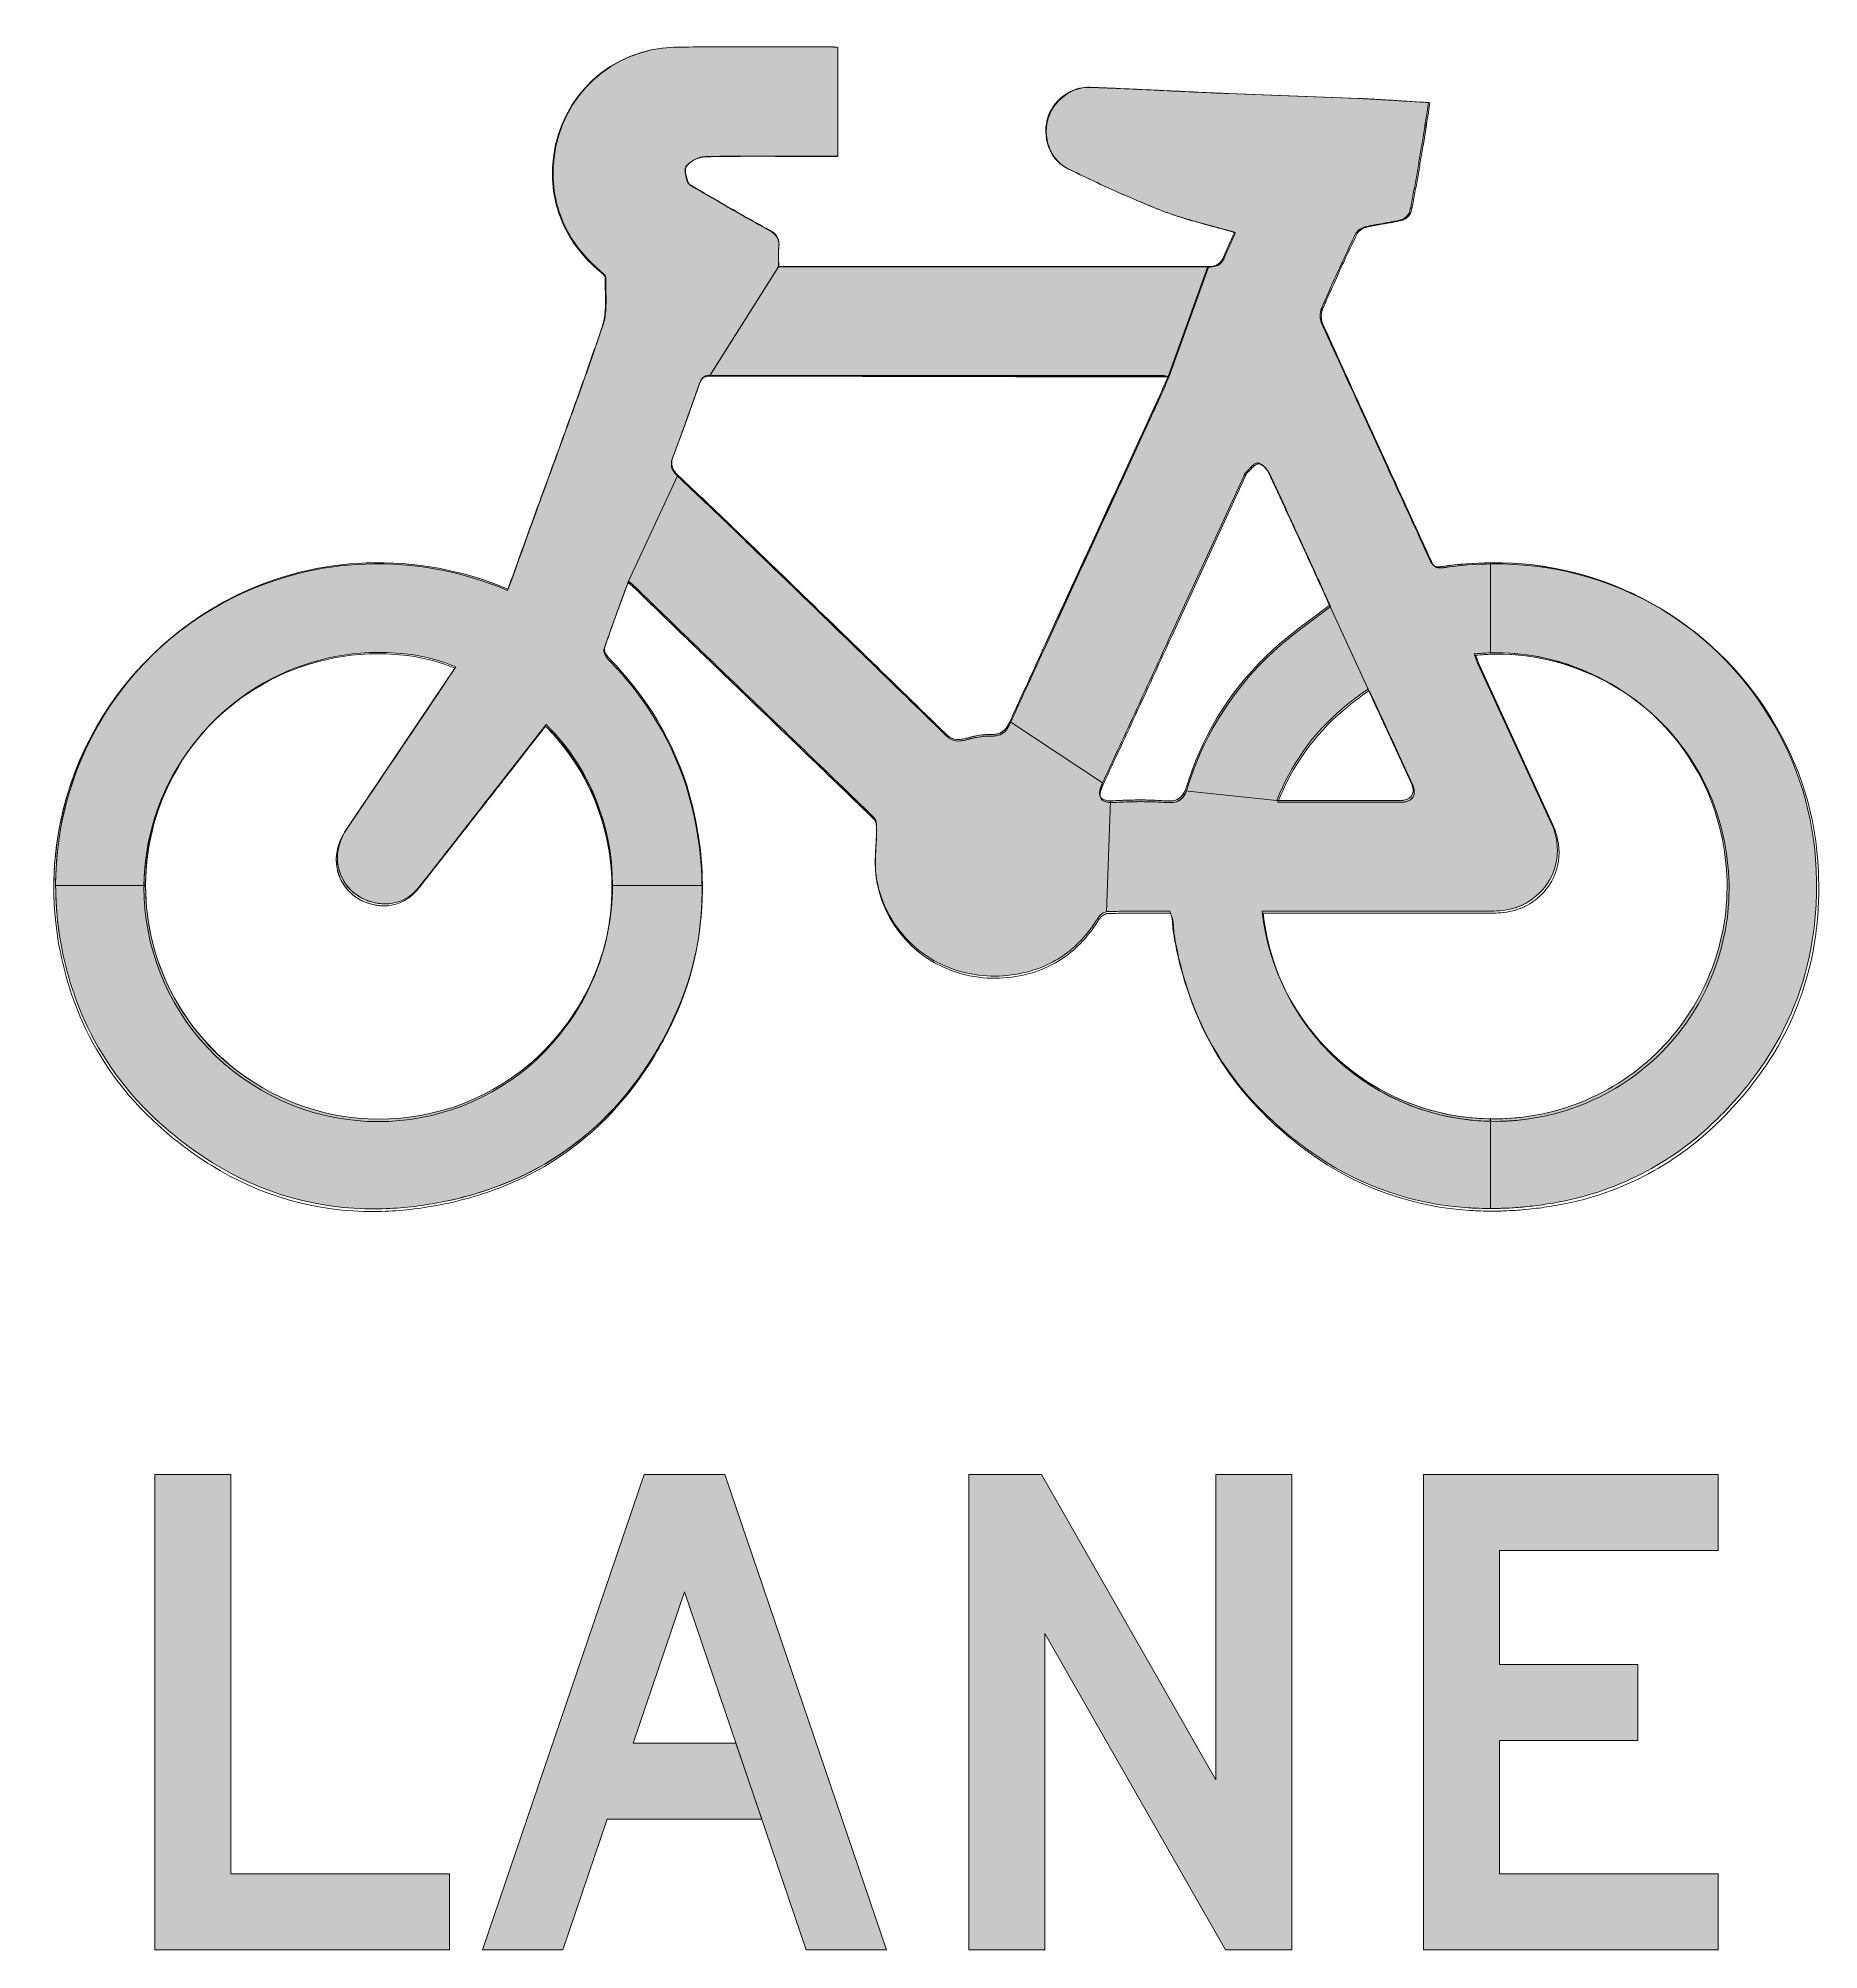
# Model space of a CAD drawing. Header units: millimetres. Extents: x 1563.6 to 1623.6, y 451.3 to 517.1.
# Drawn here: x 1576.55 to 1610.26, y 475.57 to 511.76 of the extents above; entities that cross this region are included whole.
import ezdxf
from ezdxf.enums import TextEntityAlignment as Align

# ---------------------------------------------------------------- set-up
doc = ezdxf.new("R2010")
doc.units = ezdxf.units.MM
doc.layers.add('GSBWFILL', color=4, linetype='Continuous', lineweight=0)
doc.styles.add('TSText', font='isocp2.shx')

# ---------------------------------------------------------------- blocks, each defined once
blk = doc.blocks.new('*U13')
at = {"layer": 'GSBWFILL', "linetype": 'Continuous'}
blk.add_hatch(color=256, dxfattribs=at).paths.add_polyline_path([(32, 32), (124, 32), (124, 0), (0, 0), (0, 200), (32, 200)])
at = {"layer": 'GSBWFILL'}
blk.add_lwpolyline([(32, 32), (124, 32), (124, 0), (0, 0), (0, 200), (32, 200)], close=True, dxfattribs=at)
blk = doc.blocks.new('*U14')
at = {"layer": 'GSBWFILL', "linetype": 'Continuous'}
blk.add_hatch(color=256, dxfattribs=at).paths.add_polyline_path([(0, 0), (68, 200), (102, 200), (170, 0), (136.2009704281322, 0), (85, 150.5910894945062), (63.37275643622598, 86.9815496010532), (106.6166813670329, 86.9815496010532), (117.4966813670329, 54.9815496010532), (52.49275643622593, 54.9815496010532), (33.79902957186789, 0)])
at = {"layer": 'GSBWFILL'}
blk.add_lwpolyline([(0, 0), (68, 200), (102, 200), (170, 0), (136.2009704281322, 0), (85, 150.5910894945062), (63.37275643622598, 86.9815496010532), (106.6166813670329, 86.9815496010532), (117.4966813670329, 54.9815496010532), (52.49275643622593, 54.9815496010532), (33.79902957186789, 0)], close=True, dxfattribs=at)
blk = doc.blocks.new('*U15')
at = {"layer": 'GSBWFILL', "linetype": 'Continuous'}
blk.add_hatch(color=256, dxfattribs=at).paths.add_polyline_path([(31.99999999999998, 133), (108, 0), (136, 0), (136, 200), (104, 200), (104, 71.49806198638842), (30.57032113507903, 200), (0, 200), (0, 0), (32, 0)])
at = {"layer": 'GSBWFILL'}
blk.add_lwpolyline([(136, 0), (136, 200), (104, 200), (104, 71.49806198638845), (30.57032113507904, 200), (0, 200), (0, 0), (32, 0), (32, 133), (108, 0)], close=True, dxfattribs=at)
blk = doc.blocks.new('*U16')
at = {"layer": 'GSBWFILL', "linetype": 'Continuous'}
blk.add_hatch(color=256, dxfattribs=at).paths.add_polyline_path([(124, 168), (32, 168), (32, 120), (90.15557582658448, 120), (90.15557582658454, 88), (32, 88), (32, 32), (124, 32), (124, 0), (0, 0), (0, 200), (124, 200)])
at = {"layer": 'GSBWFILL'}
blk.add_lwpolyline([(124, 168), (32, 168), (32, 120), (90.15557582658448, 120), (90.15557582658454, 88), (32, 88), (32, 32), (124, 32), (124, 0), (0, 0), (0, 200), (124, 200)], close=True, dxfattribs=at)
blk = doc.blocks.new('*U12')
at = {"layer": 'GSBWFILL', "color": 28, "xscale": 0.45, "yscale": 0.45, "zscale": 0.45}
for name, p in [('*U13', (0, 0)), ('*U14', (62.02666666666664, 0)), ('*U15', (154.0933333333332, 0)), ('*U16', (240.1999999999998, 0))]:
    blk.add_blockref(name, p, dxfattribs=at)
blk = doc.blocks.new('*U11')
at = {"layer": 'GSBWFILL'}
blk.add_blockref('*U12', (-148, 0), dxfattribs=at)
blk = doc.blocks.new('*U2')
at = {"layer": 'GSBWFILL'}
h = blk.add_hatch(color=7, dxfattribs=at)
h.dxf.hatch_style = 1
edge = h.paths.add_edge_path()
edge.add_arc((-223.7118479342503, 123.9019255798397), 134.5399867888888, 0.4755107794100787, 8.80963096318299)
edge.add_arc((-210.4797245235851, 126.6626116052119), 121.0431962083983, 8.477530734480249, 38.35285450898328)
edge.add_arc((-222.6771712527571, 117.762267481104), 136.1324476578282, 38.10501252996854, 44.36545297782028)
edge.add_arc((-121.0654888848943, 217.1058267518998), 5.97348926432993, 217.5241994949239, 224.0774512428911, ccw=False)
edge.add_arc((-119.6496886883905, 218.2206499331244), 7.775420370937713, 206.5432164093957, 217.6848630755313, ccw=False)
edge.add_arc((-121.1823994090455, 217.4493025016609), 6.059569156575277, 200.8807459599074, 206.4948147007173, ccw=False)
edge.add_arc((-123.1098741038451, 216.7387014378949), 4.005473820836881, 191.400431979921, 201.2106992593388, ccw=False)
edge.add_arc((-124.6017478908906, 216.4347336505485), 2.482953373333588, 181.449712178951, 191.3293687231687, ccw=False)
edge.add_arc((-125.5096235873533, 216.4099418274572), 1.574742098153681, 169.365460057047, 181.3836733278239, ccw=False)
edge.add_arc((-125.870049468888, 216.4685291345825), 1.209727848277359, 161.6424229290058, 168.9423497328774, ccw=False)
edge.add_arc((277.6262405145436, 80.70267076963151), 426.9345396466999, 160.4931002721374, 161.4039488722066, ccw=False)
edge.add_arc((558.9923459012739, -18.78473242792063), 725.3714848003207, 159.9690240346271, 160.5070749021005, ccw=False)
edge.add_arc((1779.387037351921, -460.4718900934607), 2023.234116469964, 159.6649004247251, 160.0554270509742, ccw=False)
edge.add_line((-117.751490793137, 242.6224812931949), (-98.61455024565541, 283.6579640261961))
edge.add_arc((-89.02204647977996, 293.8166885303995), 13.97196521791539, 222.80325368328, 226.6420839859794, ccw=False)
edge.add_arc((-93.0935448192549, 290.1158642183246), 8.470250352454748, 212.9035279255884, 223.1499375003056, ccw=False)
edge.add_arc((-95.81713311549281, 288.3753431437624), 5.238097694853753, 193.3711560833599, 213.1026763863605, ccw=False)
edge.add_arc((-95.99418188078083, 288.2661634905954), 5.041022254349, 174.9549987676803, 192.6292135645765, ccw=False)
edge.add_arc((-93.82830162210541, 288.099189665326), 7.213235507483956, 165.6201205405795, 175.1467191579683, ccw=False)
edge.add_arc((-89.51862839604087, 287.0078741764254), 11.6589239040249, 158.1367239465815, 165.6848970760804, ccw=False)
edge.add_arc((-439.9938428911602, 424.5502973985891), 364.8394910145263, 338.5866301753918, 339.7380673343111)
edge.add_arc((-2834.589810552122, 1284.979759358675), 2909.317334710531, 340.1731676682554, 340.6065343007786)
edge.add_arc((-77.35231624824152, 314.4175190291196), 13.75474119112547, 156.2026111756729, 160.8459239299284, ccw=False)
edge.add_arc((-85.07976196690628, 317.8485924126755), 5.299890280764298, 145.5512016197486, 156.4329316615372, ccw=False)
edge.add_arc((-86.96909129472867, 319.179413848351), 2.989221466017819, 108.7043257140165, 146.1013528633297, ccw=False)
edge.add_arc((-86.36625119501116, 317.0825511828162), 5.169657179073787, 88.805423602796, 107.58009994873089, ccw=False)
edge.add_line((-86.2584753152066, 322.2510847958328), (-59.65949203413149, 364.4177184511472))
edge.add_arc((-134.5472718022597, 364.3684100032009), 74.8877960012358, 0.03772532130261086, 1.225898699169524)
edge.add_arc((-347.4375005394651, 359.9637985679854), 287.823570726563, 1.195831460359507, 1.485127826404453)
edge.add_arc((23.64394459424062, 369.6158719215487), 83.38338614899295, 180.5627439548819, 181.5066624243537, ccw=False)
edge.add_arc((-20.0114470365689, 369.1728725290907), 39.72575173215639, 179.2705784563338, 180.5422444428694, ccw=False)
edge.add_arc((-37.66301254919257, 369.4853397426453), 22.07181312321053, 174.5064062645738, 179.4983137412408, ccw=False)
edge.add_arc((-42.37696748890365, 369.8725308725721), 17.34256738948383, 173.5908765311599, 174.2887695561098, ccw=False)
edge.add_arc((-68.97379924196099, 372.9165511141239), 9.428000420590589, 353.2501478581731, 361.9209803998004)
edge.add_arc((-65.63766495773707, 373.0415200983001), 6.089565933030407, 1.79802845456364, 15.87804840832888)
edge.add_arc((-64.56937489735095, 373.3067596888682), 4.989606440337885, 16.30469916908217, 43.14355684707483)
edge.add_arc((-66.16620286408124, 371.8447019992288), 7.154561444095036, 42.94193104089826, 54.26621768280766)
edge.add_arc((-67.89143807384148, 369.5702583879472), 10.0086483469448, 53.85334900128733, 57.90276310818487)
edge.add_arc((-69.43267603174314, 367.1669704460491), 12.86356843482195, 57.77515116980135, 61.84861549258692)
edge.add_arc((157.6434429292231, 787.7733800003509), 465.1253459441937, 240.645300425097, 241.6304990109868, ccw=False)
edge.add_arc((302.5553234628707, 1045.826422907508), 761.0827797094732, 240.0578410022031, 240.6600541425519, ccw=False)
edge.add_arc((841.3900008324036, 1981.297056690152), 1840.642002821037, 239.8088238574419, 240.0578710657893, ccw=False)
edge.add_arc((16657.66168111352, 29234.09178353771), 33350.4691298864, 239.8539057923182, 239.867650593851, ccw=False)
edge.add_arc((-105.9807160492176, 368.6057799482688), 29.70468388909368, 60.07829531608512, 61.23067955988356)
edge.add_arc((-65.88181486095678, 442.0231244694319), 53.94964814570941, 240.4327539623165, 241.4275229773295, ccw=False)
edge.add_arc((-84.91253210975364, 408.4718773471573), 15.37693309383298, 237.50578836730512, 240.4208199511366, ccw=False)
edge.add_arc((-88.74774027576035, 402.4303712723857), 8.220928664413185, 233.208626429408, 237.43055853630779, ccw=False)
edge.add_arc((-90.32565082367049, 400.3050702939984), 5.57393405780574, 228.6462241947897, 233.11380627678778, ccw=False)
edge.add_arc((-91.7079468302434, 398.7623022255615), 3.502619771682917, 217.844618679121, 228.9455080888514, ccw=False)
edge.add_arc((-92.72307006745915, 397.9687392566914), 2.214134682725438, 203.0885264505859, 217.7447798146839, ccw=False)
edge.add_arc((-93.04328431816903, 397.8140388376615), 1.858978695746498, 200.683391235177, 202.5726983427987, ccw=False)
edge.add_arc((-79.37684331935907, 402.9344801632949), 16.45316854560637, 191.4843680947492, 200.5558453101, ccw=False)
edge.add_arc((-83.66284819018657, 402.0432897692971), 12.07555356021352, 187.1429820699558, 191.3894636029873, ccw=False)
edge.add_arc((-86.68765302281655, 401.6561279550531), 9.026086037564816, 183.0184990597586, 187.0919772216477, ccw=False)
edge.add_arc((-90.0360887428798, 401.5088341113444), 5.674615033765832, 174.3882159360975, 183.3136690338511, ccw=False)
edge.add_arc((-92.40569361435878, 401.7393487421115), 3.293826285467299, 163.820015944928, 174.3480668203581, ccw=False)
edge.add_arc((-93.68425402680926, 402.1074579696361), 1.963334477330586, 150.3166177258855, 163.7397858207579, ccw=False)
edge.add_arc((-94.13989863215576, 402.3521651142638), 1.446359941934045, 138.5918199948672, 149.7999371451818, ccw=False)
edge.add_arc((-88.06070030575492, 396.8368623238047), 9.654478642452457, 129.219404182049, 137.9053331908208, ccw=False)
edge.add_arc((-86.46094522017472, 394.8843717350112), 12.17864529682977, 110.7870391582205, 129.242152246102, ccw=False)
edge.add_arc((-87.31463683101545, 397.0624310185283), 9.83942545731361, 103.22642390879611, 110.64065846857139, ccw=False)
edge.add_arc((-87.88391806367748, 399.5666988333145), 7.27135996915823, 92.02052870698878, 103.37452921545832, ccw=False)
edge.add_arc((-74.26394865500811, -86.54077138692259), 493.5694093743288, 90.5547970817338, 91.61104085835899, ccw=False)
edge.add_arc((-70.9774157990916, -425.9119517233435), 832.9565030315563, 89.92878565951781, 90.55481681372453, ccw=False)
edge.add_arc((-68.26183802978484, -2249.872446248859), 2656.916885472202, 89.64363118277191, 90.03623474988018, ccw=False)
edge.add_line((-51.73642846070899, 406.9930466103268), (-36.80141362016249, 406.9930727571526))
edge.add_line((-36.80141362016249, 406.9930727571526), (-36.80141362016249, 449.0772425909371))
edge.add_arc((-34.04274550337349, 485.6261637610062), 36.65288376750884, 265.1688720097481, 265.6835688033881, ccw=False)
edge.add_arc((-26.03243354749049, 577.5645571003449), 128.939486517036, 264.692805850648, 265.06272532411856, ccw=False)
edge.add_arc((-39.69398411469093, 429.5865210002053), 19.66799565898402, 84.93848453566422, 85.96842314595551)
edge.add_arc((-38.96507280759664, 439.7948786076901), 9.433656761923489, 86.02549226497418, 88.0289950720085)
edge.add_arc((-38.85639307195952, 442.6693432122175), 6.557162153675987, 88.11420567977567, 89.98130237737364)
edge.add_arc((-68.67952065716318, -10703.31976443073), 11152.58615024978, 89.8467741957108, 90.08278238910962)
edge.add_arc((-78.68508465607874, -1870.830981324288), 2320.093766572852, 90.1508392572592, 90.52898338373346)
edge.add_arc((-98.73159981874204, 401.0730781036236), 48.11043504154588, 91.63589449400153, 173.5174155955244)
edge.add_arc((-96.05572425027881, 400.439875938592), 50.84174281453301, 173.1488528495179, 178.8729654020761)
edge.add_arc((-97.94242466634627, 400.2787899245836), 48.95897687105431, 178.6410562718858, 193.3521310190619)
edge.add_arc((-100.8642652654781, 399.799739357956), 46.00595966085179, 193.6119895502309, 215.3288845381191)
edge.add_arc((-93.58992439559884, 404.8892637115531), 54.88384373414002, 215.2722433525226, 226.8996180800363)
edge.add_arc((-87.68376675799948, 410.8895296333959), 63.30089251983878, 226.7072106464439, 229.3264038653094)
edge.add_arc((-113.164150186622, 381.3286724734637), 24.27416894121708, 229.4655488853245, 230.6015313250234)
edge.add_arc((-155.170525986967, 329.9758619952949), 42.07081627759504, 49.72851742303288, 50.78359669847629, ccw=False)
edge.add_arc((-136.0987966469019, 352.4886185194705), 12.56564616399294, 46.76166635278889, 49.724270187213676, ccw=False)
edge.add_arc((-132.3141434502645, 356.546443163188), 7.016896149462742, 43.51902364316072, 46.57720076751292, ccw=False)
edge.add_arc((-129.9597410697964, 358.7435359749202), 3.79680661764575, 35.24732601794773, 43.94183395261979, ccw=False)
edge.add_arc((-128.5773511212109, 359.7248661551298), 2.101522857332099, 25.39335602795552, 35.148237557687594, ccw=False)
edge.add_arc((-127.8376492879829, 360.0784288497613), 1.28167075517404, 12.92900887028992, 25.295158089162726, ccw=False)
edge.add_arc((-127.5038582512244, 360.1603621853835), 0.9380241776107746, -0.5254913227299198, 12.613060739336504, ccw=False)
edge.add_arc((-62.11159232896404, 359.1203188430362), 64.46253356557236, 179.083193041483, 180.1252102565045)
edge.add_arc((-15.93023011287866, 359.3566390895425), 110.6443847908113, 180.1953244945761, 181.4216236666816)
edge.add_arc((-3046.79001479415, 282.020126385719), 2921.201940572069, 1.392975570446879, 1.4631791610934783, ccw=False)
edge.add_arc((-212.1703276346772, 351.1781031086574), 85.73904900235686, -0.7448187472759855, 1.2399274529980744, ccw=False)
edge.add_arc((-170.6310579112707, 350.6760700593957), 44.19677935809872, 355.4106147934582, 359.20593759206844, ccw=False)
edge.add_arc((-154.9538522584913, 349.4452313833398), 28.47136787464574, 349.57774159056197, 355.3552583018394, ccw=False)
edge.add_arc((-147.5212605934052, 348.1319491803327), 20.92389717705182, 341.69872667266395, 349.4327480169697, ccw=False)
edge.add_arc((-1312.070910397398, 740.1988731006315), 1249.700378518334, 340.5168690579108, 341.3983677612949, ccw=False)
edge.add_arc((-2217.062318007036, 1059.770402770591), 2209.458279082639, 340.0329426363565, 340.5316084123385, ccw=False)
edge.add_arc((-7260.346074391168, 2879.679838794106), 7571.057078202695, 339.83014570291687, 340.12123155270126, ccw=False)
edge.add_arc((27232.34552701969, -9615.867421679215), 29115.33641324562, 160.1528388466268, 160.2147466238369)
edge.add_arc((-214.4511466484384, 121.5966743593163), 128.1911528169647, 66.94617983621157, 92.0875091802733)
edge.add_arc((-215.095552931319, 127.212736168816), 122.5561327368344, 91.88208229695663, 116.3208192564342)
edge.add_arc((-214.5221260606725, 125.018490885704), 124.7779901891761, 116.1100798154996, 180)
edge.add_line((-339.3001162498486, 125.018490885704), (-304.5097861289611, 125.018490885704))
edge.add_arc((-214.5962789333931, 124.8594819036094), 89.91364779644881, 149.2192607166227, 179.8986744665489, ccw=False)
edge.add_arc((-214.2118581033369, 124.8615975640119), 90.24305174130518, 81.55527457727942, 149.3453190556067, ccw=False)
edge.add_arc((-212.3216697132263, 141.1609501455682), 73.84469155786692, 67.90596698249959, 81.14874062657452, ccw=False)
edge.add_line((-184.5466306122869, 209.5830640724105), (-226.612782014465, 147.0283250149531))
edge.add_arc((-208.7442589562104, 134.8083508463266), 21.64744522952475, 145.63245016018, 165.120924709063)
edge.add_arc((-212.814233865119, 135.6152651009328), 17.50874659073025, 164.2529531188408, 217.2452114528448)
edge.add_arc((-212.8142338651192, 135.6152651009324), 17.50874659072988, 217.2452114528442, 247.8129560284334)
edge.add_arc((-211.3856846509699, 139.2573184209082), 21.42065730942976, 247.953596754671, 265.8062880783148)
edge.add_arc((-211.71616137304, 133.597724249004), 15.75227480586874, 265.499708844744, 303.8113182216615)
edge.add_arc((-212.8989097110858, 135.4020040839775), 17.90956953593923, 303.7431962955527, 318.6292060170891)
edge.add_arc((-223.4923541161126, 144.4934171381175), 31.86868383921088, 318.9508210181974, 322.3309773639823)
edge.add_line((-198.2665685563597, 125.018490885704), (-193.6028757767697, 130.919713148104))
edge.add_line((-193.6028757767697, 130.919713148104), (-149.6160788184109, 187.194007427094))
edge.add_arc((-211.7920690060033, 125.1463113422305), 87.83945779231094, -0.08337455015168871, 44.94082684043673, ccw=False)
edge.add_line((-123.9527042133429, 125.018490885704), (-89.17649448738818, 125.018490885704))
h = blk.add_hatch(color=7, dxfattribs=at)
h.dxf.hatch_style = 1
edge = h.paths.add_edge_path()
edge.add_arc((67.66345218867002, 112.1113732675976), 2.797376065339352, 91.37232501753789, 101.83509829624279, ccw=False)
edge.add_arc((76.80635192991082, -266.3266224978743), 381.3457999310679, 90.48839488205238, 91.38388680566999, ccw=False)
edge.add_arc((79.31736752301309, -541.6319684518963), 656.6625684873909, 89.97953083693471, 90.50272381724301, ccw=False)
edge.add_arc((81.81857757915833, -1839.615482897652), 1954.647355214742, 89.71301471001561, 90.06644036109333, ccw=False)
edge.add_arc((109.8171610503843, 120.6626564260295), 19.06614284276016, 197.2544040192902, 199.4185860568819)
edge.add_arc((-30.70274994761367, 71.17388980419167), 129.9136668673879, 18.977603603270722, 19.398892343710713, ccw=False)
edge.add_arc((83.08228662548325, 110.2797040801709), 9.596201730579239, 14.739796816674072, 19.111821730329893, ccw=False)
edge.add_arc((86.71987231432192, 111.2297077574985), 5.836619136508785, 7.332187999809207, 14.806252308269904, ccw=False)
edge.add_arc((74.74575514796513, 109.5782346258386), 17.92392317034467, 5.9805045314279255, 7.6832106039743735, ccw=False)
edge.add_arc((66.81359033252734, 108.7472592581814), 25.89949579686637, 4.5660983238088875, 5.980504461336523, ccw=False)
edge.add_arc((46.38879315608415, 107.1160819554859), 46.38932447091025, 3.5117119454499175, 4.566098404689285, ccw=False)
edge.add_arc((354.597263433223, 126.7406035184054), 262.4434326630016, 183.6665231082657, 183.899700395794)
edge.add_arc((126.8406793451159, 111.3074105855354), 34.16470036108547, 184.0544627939531, 185.3810841632341)
edge.add_arc((111.3801654510095, 109.8860025571218), 18.63905451826852, 185.4878657810405, 189.0388663689144)
edge.add_arc((230.7395884416136, 128.8711152815897), 139.4989170076416, 189.0378240246824, 200.345028178726)
edge.add_arc((210.51315743827, 121.3804870138764), 117.9300058049893, 200.34932472839, 225.474636563896)
edge.add_arc((228.3170701243048, 138.550984536114), 142.6575829410459, 225.2124737506605, 236.1141887515397)
edge.add_arc((214.2929065389793, 117.365482680177), 117.2515273572217, 236.0313171936436, 266.3972282663219)
edge.add_arc((215.6012288640939, 135.9277783489776), 135.8594229931925, 266.3384796775779, 270.0000000000002)
edge.add_line((215.6012288640945, 0.06835535578505869), (215.6012288640945, 34.71877539316876))
edge.add_arc((216.7596838772621, 124.687172626219), 89.97585519850011, 186.1649514841324, 269.2622863453576, ccw=False)
edge.add_line((127.3041732233969, 115.024557433753), (132.3154739392471, 115.024557433754))
edge.add_arc((165.8980969557284, 51231.02846590023), 51116.01494016262, 269.9623573413441, 270.032541992818)
edge.add_arc((178.5879060639785, 16350.35232640503), 16235.33878103718, 270.0576732378458, 270.1320302949979)
edge.add_arc((215.8151464364853, 152.3373373979735), 37.28114474294753, 270.2840835166272, 276.6555915010908)
edge.add_arc((216.8606733581004, 143.2944267176774), 28.17800033222376, 276.6751132818292, 286.4090663888321)
edge.add_arc((218.4534608840954, 137.8356652582654), 22.49163084981678, 286.4451153652936, 306.4926215217218)
edge.add_arc((218.2495218642861, 138.5956477940168), 23.22567866038324, 305.7820753593874, 372.2331901332203)
edge.add_arc((215.3561296469923, 138.1334046644135), 26.15181433524364, 11.8797171280131, 24.81679346893025)
edge.add_line((239.0929415482639, 149.1097954094949), (210.6594533655209, 210.9665668608711))
edge.add_arc((224.7942144762455, 217.48573116145), 15.56569866196809, 202.0719843153664, 204.7598618003817, ccw=False)
edge.add_arc((231.6137898908155, 220.2699626308925), 22.93172499072338, 200.3806147517394, 202.1159140363031, ccw=False)
edge.add_arc((247.1936895664798, 226.1033931109595), 39.56786454334767, 199.544929420878, 200.4421280132414, ccw=False)
edge.add_arc((383.4540255218151, 274.77232209848), 184.2590082157234, 199.3849958017254, 199.631764572882, ccw=False)
edge.add_arc((154.1445303816199, 194.0212014098452), 58.85331188739506, 19.4455980904191, 20.38756332381438)
edge.add_arc((218.0755028810977, 129.3778331272054), 85.59589857797668, 91.65644862803993, 95.8769536763661, ccw=False)
edge.add_line((215.6012288640945, 214.9379629860366), (215.6012288640945, 249.7656513359923))
edge.add_arc((216.6967522541, 113.9618177006746), 135.8082523322758, 90.46219243890906, 98.38555886523623)
edge.add_arc((195.2439344176055, 259.4837913230438), 11.2865070095595, 274.2545566644432, 278.3929861188634, ccw=False)
edge.add_arc((195.5398075190425, 255.0705905330083), 6.863593782305533, 268.0527715295817, 274.52459083597694, ccw=False)
edge.add_arc((195.4379672711757, 252.2708005639909), 4.061965569598588, 259.077728700628, 268.1465354465844, ccw=False)
edge.add_arc((195.1236658522672, 250.780506423716), 2.539250468766278, 223.0294692532229, 259.6696223947318, ccw=False)
edge.add_arc((195.9966258051312, 251.6316305205381), 3.758265333143683, 214.2925952826221, 223.4332980888299, ccw=False)
edge.add_arc((197.9000548102991, 252.9441371824906), 6.070326675504719, 207.946130800488, 214.4051654979306, ccw=False)
edge.add_arc((200.9827053083105, 254.6249658332956), 9.581294750397365, 205.5662617794622, 208.1863334066678, ccw=False)
edge.add_arc((202.6005055202319, 255.4203274948363), 11.38394936780403, 204.6233798018915, 205.6634802459112, ccw=False)
edge.add_arc((101643.3341590646, 46767.3363341613), 111606.9966532337, 204.5932170357442, 204.6320801392817, ccw=False)
edge.add_arc((12628.97813372677, 6013.961200843562), 13707.08773221925, 204.4408687519398, 204.5469715815674, ccw=False)
edge.add_arc((155.8413951746644, 344.8218357198391), 6.06362848811771, 190.6098666110145, 201.4944474402421, ccw=False)
edge.add_arc((157.5911819461028, 345.1601029409352), 7.845789050752602, 181.4180070644112, 190.6851745160745, ccw=False)
edge.add_arc((158.6189557548243, 345.220675046658), 8.874816544760636, 168.7285682685605, 181.6447415213365, ccw=False)
edge.add_arc((156.8474158421614, 345.587835316692), 7.065695076393686, 161.7101704572446, 168.8406217188106, ccw=False)
edge.add_arc((155.5399777740147, 346.0375027182906), 5.683215201341244, 156.5836172312771, 161.8779826350106, ccw=False)
edge.add_arc((828.6838233156944, 54.5208237849327), 739.2393554432709, 155.0594658752064, 156.5841307799653, ccw=False)
edge.add_arc((1035.480107953721, -40.73573688229436), 966.9189367983198, 154.4113915629713, 155.1085192978267, ccw=False)
edge.add_arc((166.5787085358806, 375.3834451273559), 3.516274834470866, 143.0913499742911, 154.7608347340415, ccw=False)
edge.add_arc((167.7078085918556, 374.5523949076901), 4.918194870294994, 133.790525470429, 143.249414627228, ccw=False)
edge.add_arc((168.9204245588384, 373.3094202134359), 6.654643278783289, 115.39967579741881, 133.9212984065764, ccw=False)
edge.add_arc((168.3327630422269, 374.559173004247), 5.273631338402598, 108.5626773985336, 115.45616810882001, ccw=False)
edge.add_arc((167.9847940610125, 375.6394267308069), 4.138827418470771, 103.11553244416478, 108.7568152633306, ccw=False)
edge.add_arc((181.7459709308911, 316.5806837335724), 64.77961495630339, 101.53033926747008, 103.11630634600499, ccw=False)
edge.add_arc((187.560309994385, 288.0795520241167), 93.86777487516068, 100.43090025689361, 101.53033924731068, ccw=False)
edge.add_arc((201.2988088453022, 213.4510624056869), 169.7503012788377, 99.8222142981727, 100.4309002799157, ccw=False)
edge.add_arc((33.98122696686769, 1190.153961833829), 821.1807566884413, 279.6999561217361, 279.9515632034893)
edge.add_arc((154.935613959099, 499.3010642835035), 119.8197640452979, 280.0737920912811, 280.9354576974184)
edge.add_arc((163.2238248034207, 456.4039813216249), 76.12932841416428, 280.9354577234062, 282.2893619374968)
edge.add_arc((167.2732419505622, 437.7186175993036), 57.01022713964296, 282.310000115018, 284.1171604800935)
edge.add_arc((180.4658828326296, 385.160238520437), 2.821517167023626, 284.6261931699916, 295.6199803930944)
edge.add_arc((179.7898285796894, 386.5700185766034), 4.385016178751985, 295.6199361590499, 305.5401792155567)
edge.add_arc((178.6696117091047, 388.1217981667565), 6.298871614566577, 305.6267827034488, 325.9484657491057)
edge.add_arc((180.1370705718436, 387.1124542668056), 4.517884849219301, 326.133490303769, 336.4359821616958)
edge.add_arc((181.6080523462584, 386.4516141041397), 2.905429806009669, 336.7845560697691, 348.2024973909247)
edge.add_arc((-136.5248584304437, 453.0183486382749), 327.9280120122244, 348.1820116827961, 349.2135848055656)
edge.add_arc((-283.2808162185419, 480.9774844608444), 477.323542140294, 349.2135848074625, 349.9267063704542)
edge.add_arc((-675.0360603554485, 550.5713410078924), 875.2123157666158, 349.9267063676534, 350.3157841030464)
edge.add_arc((-1750.111808847859, 735.9112297531001), 1966.146416798853, 350.2618187310358, 350.4349880112967)
edge.add_arc((-400.2790286875305, 509.0287541109217), 597.3794070021686, 350.380428209173, 351.0341704216865)
edge.add_arc((-4772.725770874974, 1198.890642780898), 5023.913032617013, 351.0340894355562, 351.1703260379199)
edge.add_arc((502.3027851011525, 5531.924613485948), 5113.637545062825, 266.36060408001174, 266.51713288814557, ccw=False)
edge.add_arc((116.096861252644, -560.3003992724025), 990.8173181331327, 86.43505558977341, 86.82587587399733)
edge.add_arc((141.0697274251213, -109.9791492959572), 539.8041562129771, 86.8258762854627, 87.53889707412195)
edge.add_line((164.2495340783756, 429.3270936016398), (113.8939367004281, 431.2385802105845))
edge.add_arc((221.3675456408454, 2964.933190050124), 2535.972979459484, 267.2699742032906, 267.57109834885136, ccw=False)
edge.add_arc((-341.9447028941394, -8634.935294571596), 9077.566466250459, 87.20576924442686, 87.37401831042463)
edge.add_arc((1.24430531376818, -1191.993688874769), 1626.718199293516, 87.43822539114606, 87.90764050450352)
edge.add_arc((60.18298368645258, 418.0790447463656), 15.56749386813409, 88.330563012658, 117.8919426763557)
edge.add_arc((60.96208550121214, 416.3205055775513), 17.48672806643608, 117.4526878897667, 154.9529300935179)
edge.add_arc((59.1684405941342, 417.2871673972979), 15.45294683626417, 155.3844983095573, 165.2105468677301)
edge.add_arc((61.39822466812675, 416.7058410096964), 17.75725437011498, 165.2335357209371, 205.6837673577273)
edge.add_arc((58.78638303693261, 415.4652750271825), 14.86580368403354, 205.7376651279574, 244.0920168862941)
edge.add_arc((425.3814474619177, 1170.137514578996), 853.8664773472427, 244.0910533922622, 244.7553341095901)
edge.add_arc((273.8200325492335, 847.0602293881041), 497.0066300815701, 244.6745278259759, 246.9754244145471)
edge.add_arc((219.9356696565508, 722.007347083225), 360.8408841145247, 247.0834545863106, 248.6664041182228)
edge.add_arc((126.0060948720376, 482.033149743701), 103.1390169675864, 248.7726932320595, 251.7663300639774)
edge.add_arc((141.0135720697452, 527.156117424627), 150.6920827159811, 251.7149014805557, 253.7737104236701)
edge.add_arc((170.3095169615874, 626.6954765083358), 254.4527583842213, 253.7028923692898, 254.5208292295331)
edge.add_arc((372.9801843365943, 1365.267091710232), 1020.326524234037, 254.6217177713831, 255.0120707623182)
edge.add_arc((3.549977865029376, -15.65792438115392), 409.1603607857274, 74.21693146316272, 75.04936985702312, ccw=False)
edge.add_arc((39.67309078205402, 113.2623047490637), 275.2754591101131, 73.76461312602339, 74.15354075197303, ccw=False)
edge.add_arc((-99.78257073773494, 475.179787742838), 237.4162790542302, 335.1175087851802, 335.7213209367013, ccw=False)
edge.add_arc((658.4836158974233, 123.4859472081264), 598.440268006496, 155.1175089485423, 155.3578951892194)
edge.add_arc((235.4108100078772, 317.5599994105181), 132.9777702459243, 155.3578951908946, 156.4397362987516)
edge.add_arc((187.4262799098635, 338.5920945052189), 80.58647283620424, 156.5099836516623, 158.2950520488567)
edge.add_arc((103.5677215485998, 371.8647154960574), 9.632194991505743, 329.8450817466562, 338.8871933468792, ccw=False)
edge.add_arc((106.8694548249807, 369.929153457323), 5.804993907212192, 314.6425063071914, 329.99344071010114, ccw=False)
edge.add_arc((107.6935503694453, 369.1593715280733), 4.678434548776289, 290.4850261691286, 314.0860423373588, ccw=False)
edge.add_arc((107.1285557062154, 370.6201433737103), 6.244585638591351, 280.4222316244875, 290.65064926911424, ccw=False)
edge.add_arc((106.5805658697307, 373.515152389531), 9.190975340162224, 273.5987907165743, 280.51723269516765, ccw=False)
edge.add_arc((106.315525497881, 376.9299089318046), 12.61573438390773, 270.3083598839293, 273.82666818183463, ccw=False)
edge.add_line((106.3834217311402, 364.3143572535457), (106.2319230399358, 364.3144515610101))
edge.add_line((106.2319230399358, 364.3144515610101), (90.94842329959172, 321.8031504425254))
edge.add_arc((3153.645290800831, -1040.507043819216), 3352.014493941123, 156.0201483498339, 156.1462761084335)
edge.add_arc((-489.6969569829413, 570.99752789169), 631.8141800908696, 335.62531860365516, 336.10341954177807, ccw=False)
edge.add_arc((-266.2847571074634, 470.3286256353645), 386.7696547025914, 335.2392426366151, 335.5502473031749, ccw=False)
edge.add_arc((85658.03927272603, -39152.5141191124), 94233.30816917297, 155.2438671388391, 155.3040401202406)
edge.add_arc((26384.06338823717, -11881.97888705959), 28986.96051742115, 155.3266962680762, 155.3921393274863)
edge.add_line((29.72793063709381, 188.3517888919094), (65.58019727529725, 164.7288112238346))
edge.add_arc((-4421.580236275187, 2266.731252975143), 4955.100707508318, 334.8993413603332, 335.2638780080597)
edge.add_arc((-10974.48622481747, 5298.382645537843), 12175.310772521, 335.2098332356844, 335.3581943016494)
edge.add_line((92.0449166037586, 221.9586183883902), (120.3302394415914, 283.5022335292559))
edge.add_arc((116.9639881289326, 285.0397024390686), 3.700737568190643, 335.4523844498518, 337.9664000981535)
edge.add_arc((111.89493003309, 287.0932932045956), 9.169977321806222, 337.9542392613769, 338.9879665858342)
edge.add_arc((131.3784784085612, 279.6593662661463), 11.68364642515454, 157.9925891249867, 159.2159524207428, ccw=False)
edge.add_arc((123.8676482797695, 282.6940702273192), 3.582906054002035, 154.7041235406545, 157.9777849713962, ccw=False)
edge.add_arc((122.4481029187774, 283.3611689541879), 2.014432645166995, 150.0717442938118, 154.6066030050485, ccw=False)
edge.add_arc((121.9006193753088, 283.6768313614271), 1.382466880923517, 143.6710547350729, 150.0892017250789, ccw=False)
edge.add_arc((121.5952401897779, 283.9024273507109), 1.002797236745025, 132.9515893015082, 143.7186992907471, ccw=False)
edge.add_arc((111.4968690773615, 294.7928158672906), 13.84906200355734, 312.830795198382, 316.0427010770171)
edge.add_arc((95.25979159069121, 310.4766601341687), 36.4239487140366, 316.0118444604856, 317.2769259187873)
edge.add_arc((178.7076399747691, 233.4643000893999), 77.1297730427762, 136.5527299136124, 137.3060367718097, ccw=False)
edge.add_arc((134.8331569345087, 274.9810316678759), 16.72608945692741, 133.7300954723076, 136.4484636518175, ccw=False)
edge.add_arc((129.9511576418507, 280.0604820834023), 9.680930692879906, 130.2417986565749, 133.6323139281778, ccw=False)
edge.add_arc((127.0723191542362, 283.5417087800205), 5.164107604079188, 119.9152228892294, 130.8124735047452, ccw=False)
edge.add_arc((126.0360909818436, 285.3357241893889), 3.092335379949259, 107.6594230690585, 119.85115752763949, ccw=False)
edge.add_arc((125.8069199804567, 286.0075821775769), 2.382661199445358, 97.79331493468447, 107.30934579035329, ccw=False)
edge.add_arc((125.6273331818774, 287.2302424990644), 1.147006006746407, 82.04603210872062, 97.18711211631347, ccw=False)
edge.add_arc((125.5493488526524, 286.6137274842641), 1.768399599739648, 71.33751448364109, 82.30774874898248, ccw=False)
edge.add_arc((125.1717584793992, 285.4935551210464), 2.95049955780531, 60.85458985841581, 71.35130873555443, ccw=False)
edge.add_arc((124.2659552887242, 283.8211623222927), 4.852352485835649, 53.91489805565402, 61.130721986048286, ccw=False)
edge.add_arc((122.8186047118636, 281.8228037099714), 7.319785388041451, 46.453623562108476, 53.972347453055704, ccw=False)
edge.add_arc((121.498986567979, 280.3896153564532), 9.267775818783086, 35.56198351064381, 46.64466367965463, ccw=False)
edge.add_arc((123.0638545788289, 281.5288082666473), 7.33225951753086, 31.071878956119974, 35.43213269094582, ccw=False)
edge.add_arc((124.5929731420865, 282.4594525307394), 5.542226170156971, 25.681240664333473, 30.990023226582707, ccw=False)
edge.add_arc((-1471.876911420503, -474.4200716658357), 1772.342274250859, 24.8188703841289, 25.366416933414087, ccw=False)
edge.add_arc((-5619.514757315916, -2393.285851007677), 6342.347247674627, 24.569827370335418, 24.824856882872723, ccw=False)
edge.add_arc((-396.5548682565429, -6.612648145758698), 599.9170013015555, 24.404903927586986, 24.679124000430875, ccw=False)
edge.add_arc((-2931.618200599483, -1153.506129989089), 3382.34564057346, 24.20631605821569, 24.353629523777727, ccw=False)
edge.add_line((153.3344368874623, 233.3353377961174), (185.0440003801082, 164.3571863828363))
edge.add_arc((179.044710818572, 161.5544728221371), 6.62168245587812, 4.687585851844801, 25.040770031652528, ccw=False)
edge.add_arc((181.3211989019396, 161.7884829386113), 4.333941939222873, -12.748070662505825, 4.063750708298414, ccw=False)
edge.add_arc((182.1858618181289, 161.5962086934425), 3.448166607474648, 303.876686183642, 347.19766293983827, ccw=False)
edge.add_arc((181.2036441603174, 163.253632196395), 5.372813149877066, 267.6740766674403, 302.7207940979627, ccw=False)
edge.add_line((180.9855946022694, 157.8852455175382), (132.9669482578054, 157.8400376550171))
edge.add_line((132.9669482578054, 157.8400376550171), (97.423216749477, 161.5984201673407))
edge.add_arc((91.75335858084064, 163.7048465002383), 6.04849762737629, 290.0076966031105, 339.6193111613297, ccw=False)
edge.add_arc((91.74135943430892, 164.6304776926686), 6.929104040923971, 277.9596707355636, 287.4813504835377, ccw=False)
edge.add_arc((91.26763991059494, 167.9119156829108), 10.24453737862082, 270.8068811318653, 278.0421931372808, ccw=False)
edge.add_arc((91.17515698312353, 174.7198474053762), 17.05309673400797, 265.83741607904705, 270.79546654219877, ccw=False)
edge.add_arc((80.01772647716841, 14.01988660434387), 144.0338355807507, 86.05091812340093, 88.58626452665753)
edge.add_arc((80.01772647717175, 14.01988660446889), 144.0338355806256, 88.58626452665762, 91.05647790952959)
edge.add_line((77.36203448491008, 158.0292373151395), (68.60981058970745, 157.7067075999337))
edge.add_line((68.60981058970745, 157.7067075999337), (67.08972252951683, 114.8492825299987))
h = blk.add_hatch(color=7, dxfattribs=at)
h.dxf.hatch_style = 1
h.paths.add_polyline_path([(106.2319230399358, 364.3144515610101), (90.94842329959172, 321.8031504425254), (-86.2584753152066, 322.2510847958328), (-59.65949203413149, 364.4177184511472)])
h = blk.add_hatch(color=7, dxfattribs=at)
h.dxf.hatch_style = 1
edge = h.paths.add_edge_path()
edge.add_arc((12.04039650832315, 196.4248359336128), 19.44281235042969, 332.73854590644385, 335.4668202126574, ccw=False)
edge.add_arc((17.32339893532547, 193.6873061467689), 13.4926931471762, 328.406674103716, 332.79618017291637, ccw=False)
edge.add_arc((21.98133279880616, 190.7189814756921), 7.970542859207061, 316.00409162929486, 329.0403745905821, ccw=False)
edge.add_arc((23.66594750333071, 189.0554233550126), 5.603192918071998, 285.42739945202493, 316.27610196367715, ccw=False)
edge.add_arc((23.13397187164788, 190.8914932696177), 7.514660299662419, 275.1291671475289, 285.61329811579446, ccw=False)
edge.add_arc((22.81011431151066, 194.0429322496691), 10.68251120122511, 267.8573184423746, 275.3480949172368, ccw=False)
edge.add_arc((21.8025501130202, 161.6413439773887), 21.73505622565003, 88.39660687481962, 95.43020806870013)
edge.add_arc((22.74066481154647, 152.1329117945724), 31.28961191578794, 95.49263426635636, 101.020529574549)
edge.add_arc((25.29579863321054, 138.4107000461703), 45.24735662668365, 100.8747379532917, 103.0132441361806)
edge.add_arc((30.34144611982631, 116.828662016735), 67.4113092602963, 103.0610979667482, 104.8802342033413)
edge.add_arc((36.36743741125377, 93.53123290177889), 91.47506161153801, 104.7807329384824, 105.1797303142949)
edge.add_arc((9.141615356638674, 193.8792828395319), 12.50078420306813, 281.21036904392815, 285.1796312557576, ccw=False)
edge.add_arc((9.715997588790142, 190.9466218346313), 9.512414053057906, 274.7371951812689, 281.25085208758225, ccw=False)
edge.add_arc((9.865861456142797, 187.8943545462879), 6.459013642616657, 237.3715323563635, 275.6484381458351, ccw=False)
edge.add_arc((10.85724449877398, 189.5809813471197), 8.414337557981247, 231.5213247586483, 237.8787203004998, ccw=False)
edge.add_arc((12.14365070965263, 191.2453750081688), 10.51776190469157, 225.6846898050313, 231.6769856589576, ccw=False)
edge.add_arc((-11929.68204601187, -12042.57511846899), 17085.49244049105, 45.69199245072599, 45.97485472903212)
edge.add_arc((-6073.146644692313, -5973.781950034864), 8651.681238113437, 45.93114424683057, 46.12804001596703)
edge.add_arc((-3019.734002994796, -2798.699761966553), 4246.630194426711, 46.1373207958648, 46.53845046383688)
edge.add_line((-98.61455024565404, 283.6579640261965), (-117.751490793137, 242.6224812931949))
edge.add_arc((-93.99286389856846, 271.7134631812844), 37.56005297025639, 230.7614612038407, 231.3536900697035)
edge.add_arc((-27.91716887521414, 354.8429413375198), 143.7508371573749, 231.4768929439419, 231.8016052795281)
edge.add_arc((-129.8641789427053, 225.1148303632321), 21.24204038003263, 50.55106247957798, 52.08366034902758, ccw=False)
edge.add_arc((-122.9753683359933, 233.4689862047816), 10.41395792753833, 48.56858538474728, 50.61339334168099, ccw=False)
edge.add_arc((-120.8898888009059, 235.8145983524975), 7.275338178433437, 45.882424179865495, 48.65867357368279, ccw=False)
edge.add_arc((42000.8863076301, 43678.02196050528), 60502.80159483241, 225.8841236976943, 225.9117772426718)
edge.add_arc((3943.800000989083, 4396.325265263526), 5809.170232131497, 225.9551887778706, 226.0512332874873)
edge.add_arc((-39276.7585540279, -40533.91599364518), 56534.58404667766, 46.04863288004549, 46.11726368904749, ccw=False)
edge.add_arc((-10997.4489680573, -11188.32408092387), 15780.65321515743, 45.9372693590862, 46.01909279853879, ccw=False)
edge.add_arc((-24.34314856349215, 149.7645638822257), 2.145587362049226, 31.513899663206985, 46.42791433407223, ccw=False)
edge.add_arc((-25.06577642708989, 149.3017888910086), 3.003579258561889, 25.484755553098807, 31.834382794949477, ccw=False)
edge.add_arc((-25.78290634817287, 148.9557036867615), 3.79984464806717, 20.289859943085105, 25.542820909895227, ccw=False)
edge.add_arc((-26.92989847028569, 148.5316567876475), 5.022712875145793, 14.852489401657522, 20.289778440101088, ccw=False)
edge.add_arc((-28.48891922185742, 148.1182073883886), 6.635625181970813, 8.926932253987786, 14.85257317560928, ccw=False)
edge.add_arc((-30.96079998542653, 147.7188280134033), 9.139544320374087, 0.31757862676010973, 8.995691804616172, ccw=False)
edge.add_arc((-90.88863588523245, 147.3862232524801), 69.06830320570523, -1.8446951113037926, 0.3179384724481906, ccw=False)
edge.add_arc((-150.9738394883953, 149.3213873937459), 129.1846616473735, 356.99247659289466, 358.15530842568495, ccw=False)
edge.add_arc((1077.787681111675, 81.67743947404776), 1101.437819755216, 176.8321928709927, 177.0346576906615)
edge.add_arc((87.72228885293976, 132.9642265039828), 110.044953393942, 177.0347439243369, 178.7516926227348)
edge.add_arc((34.05260430234755, 134.1804349827671), 56.36153003624562, 178.7991738068905, 182.0817803952341)
edge.add_arc((14.74373361894763, 133.5123189513951), 37.04114872050133, 182.1339661756897, 187.0754686849619)
edge.add_arc((7.233639623505791, 132.6697643108135), 29.48459693826958, 187.2482805599076, 190.9518204828872)
edge.add_arc((22.84890042932426, 135.3230753611485), 45.32098974598438, 190.4946039887656, 263.3883737789632)
edge.add_arc((23.71114856474874, 140.0302607214952), 50.09713516196157, 263.0286404003028, 277.6193955795611)
edge.add_arc((24.32928414722629, 137.6438988603442), 47.65080440284863, 277.2631607496149, 291.5554699845609)
edge.add_arc((25.77375735639203, 133.5581311483575), 43.32037068155606, 291.76400363198, 317.1436755407676)
edge.add_arc((20.80664174403609, 138.3186439424136), 50.19961690429814, 317.0166371129294, 327.7577952709926)
edge.add_arc((16.74309957967028, 141.086845297306), 55.11366937113084, 327.5774792958385, 328.9748478484391)
edge.add_arc((66.89433304589028, 110.9537291661561), 3.394126575842821, 137.9621726173456, 149.4197827273674, ccw=False)
edge.add_arc((67.97021505097388, 110.0058128075265), 4.827959943831273, 129.9994118039182, 138.1569548763761, ccw=False)
edge.add_arc((68.65415972867069, 109.2091705410669), 5.877866355378376, 114.69598392495479, 130.1151272264953, ccw=False)
edge.add_arc((67.96495749662925, 110.772952586627), 4.169249393818181, 103.22386087908188, 115.06960848778809, ccw=False)
edge.add_arc((67.66345218867085, 112.1113732675976), 2.797376065339563, 101.83509829625922, 103.48319735244712, ccw=False)
edge.add_line((67.08972252951683, 114.8492825299987), (68.60981058970745, 157.7067075999337))
edge.add_arc((68.77030510948867, 168.0550256068385), 10.34956250587, 263.2874164193954, 269.11145739610095, ccw=False)
edge.add_arc((68.34967167819421, 164.4399149955737), 6.710067837830048, 255.4833931248314, 263.2462922460078, ccw=False)
edge.add_arc((67.76879740216374, 162.1739875285161), 4.370881393045256, 245.0978371643779, 255.40934477883138, ccw=False)
edge.add_arc((67.14211351141472, 160.8330053226294), 2.89069746639924, 228.8387099400124, 245.17261022001782, ccw=False)
edge.add_arc((66.77455864324531, 160.3924144114503), 2.317114687190394, 197.0420376349358, 228.5105463675899, ccw=False)
edge.add_arc((67.43136171946108, 160.604087224777), 3.00712942663307, 184.1380258273398, 197.2304149824526, ccw=False)
edge.add_arc((69.62832642293606, 160.7018611402632), 5.205779748748983, 167.332805683535, 183.4664940184968, ccw=False)
edge.add_arc((76.96925537241366, 159.0326520085332), 12.73408316862881, 153.4283883979394, 167.2481887100827, ccw=False)
edge.add_line((65.58019727529725, 164.7288112238346), (29.72793063661432, 188.3517888908565))
h = blk.add_hatch(color=7, dxfattribs=at)
h.dxf.hatch_style = 1
h.paths.add_polyline_path([(228.2723912809629, 35.45090148640594, -0.03530980623796629), (215.6012288640945, 34.71877539316876), (215.6012288640945, 0.06835535578505869, 0.02624828742252112), (229.8360882684285, 0.8161519292572734, 0.01294236821433406), (237.7444974266818, 1.839627029466214, 0.1561988005949429), (302.0864725324141, 33.55152020438851, 0.05860666245575587), (322.5696425712139, 58.13847943569817, 0.1117854732376841), (340.5346512417678, 106.9549270105023, 0.04503131716584925), (341.5440507078037, 131.0676486224791, 0.1306056367926302), (323.4179203149816, 190.1689671670476, 0.2663854997885827), (215.6012288640945, 249.7642927005612), (215.6012288640945, 214.9379629860366, -0.1107696986445828), (252.3807292242929, 207.7985529588506, -0.2504566481956645), (305.2704541119679, 142.6967633436623, -0.4373750148231148)])
h = blk.add_hatch(color=7, dxfattribs=at)
h.dxf.hatch_style = 1
edge = h.paths.add_edge_path()
edge.add_line((168.2467039892024, 200.8869434351064), (153.3344368874622, 233.3353377961172))
edge.add_arc((-52.30668492766779, 501.1734448164017), 337.6766538474262, 306.9915381106829, 307.5163843190941, ccw=False)
edge.add_arc((-604.2603176615365, 1236.257321107212), 1256.915774843647, 306.6464620143358, 306.92594262612863, ccw=False)
edge.add_arc((407.1172781775393, -123.2591764652965), 437.5368649598536, 126.646461628039, 127.4349231887238)
edge.add_arc((251.6795526426799, 79.78831325826994), 181.8238038884799, 127.4349235749944, 129.318023458233)
edge.add_arc((216.6599799011944, 122.7888188384054), 126.3676949975974, 129.387661549554, 130.7389660536411)
edge.add_arc((210.6605704490063, 129.1953171872035), 117.5988188162124, 130.5612656713535, 159.9187932916475)
edge.add_arc((220.0785157637403, 125.2498018885969), 127.7997890174646, 159.7071889101548, 162.5526760919128)
edge.add_arc((81.55484458503709, 168.6440283043044), 17.36219540175783, 336.05862543810844, 343.00018067108596, ccw=False)
edge.add_line((97.423216749477, 161.5984201673407), (132.9669482578054, 157.8400376550171))
edge.add_arc((215.476517614421, 125.7932230177009), 88.51456017973914, 130.3138670957534, 158.7737709443017, ccw=False)
edge.add_arc((226.7846561216206, 113.1555368149717), 105.4679645551421, 123.71282538786639, 130.5563378420634, ccw=False)
h = blk.add_hatch(color=7, dxfattribs=at)
h.dxf.hatch_style = 1
h.paths.add_polyline_path([(-262.9115841507626, 49.03009880037968, -0.2567458772366654), (-304.5097861289611, 125.018490885704), (-339.3001162498486, 125.018490885704, 0.03746900605529729), (-337.9026100647727, 106.3958433144233, 0.06700836695256836), (-328.3871232985984, 73.40075035493714, 0.1060728965012909), (-299.0959612388494, 33.25697359232981, 0.04503147494582301), (-278.5989393655598, 17.75952158802613, 0.1433507743901346), (-215.6012288640693, -0.06835535578483132, 0.04181425219119213), (-193.5684884105834, 1.915034476270705, 0.04906845102774993), (-167.4945256666129, 8.981121372258542, 0.1344595625560322), (-117.9973790194849, 45.06278243692094, 0.04849713668040874), (-103.3261381881333, 67.51393909433102, 0.006410584156599138), (-101.5028071098821, 71.0752985341374, 0.1155287165247331), (-89.17346269476167, 123.2454636195473, 0.003294650806673561), (-89.17649448738821, 125.018490885704), (-123.9527042133429, 125.018490885704, -0.1603423187594606), (-141.3582574289573, 71.79224450896328, -0.3990826624406625)])
at = {"layer": 'GSBWFILL', "color": 7}
for points in [[(160.723338777249, 319.5010449575146, -0.0004600698243318485), (150.2650609580448, 342.4557440652305, -0.02716582904416068), (150.07833280975, 342.9364438189285, -0.02986547973754838), (149.8947515701927, 343.6365002047604, -0.04269755240754574), (149.7477955756544, 344.9659481759353, -0.06024916354950219), (149.9428273776105, 347.0880703142055, -0.03236514848352871), (150.1941789931973, 347.9665926275919, -0.01527159560560775), (150.3219041582374, 348.2893232418936, -0.006655190659858644), (158.3815509894696, 366.2413530262428, -0.003052933080741083), (163.4167053697479, 376.9216013901913, -0.04789370509125038), (163.7671162648087, 377.4951121495859, -0.03691552676728711), (164.2427164210928, 378.0426351616424, -0.08614271405770235), (166.1113956995828, 379.3421338678144, -0.03391922207246593), (166.7784961430586, 379.5985620445507, -0.01628991588643063), (167.0388252053567, 379.6687046130927, -0.006947911525657416), (168.7975704307075, 380.0530197421466, -0.004798198010719274), (170.5661317465813, 380.3961651868166, -0.002655088158221319), (172.3408432862334, 380.7131352582491, 0.001097843440481086), (175.8940535698976, 381.3285265259755, 0.003758524434232221), (177.665220580421, 381.6569363445577, 0.005909508523371058), (179.4278743477462, 382.0191480344773, 0.007885388051602295), (181.1783490051293, 382.4301559068789, 0.04823611092297023), (181.6882406122832, 382.6172475685106, 0.0431644599622102), (182.3387232427888, 383.0018954166861, 0.08477653171773869), (183.8299622440768, 384.5097951250899, 0.05070690159219325), (184.2782269436386, 385.3063237579153, 0.04683841747310977), (184.4449242978615, 385.8232622283757, 0.004528191654374005), (185.6092898603538, 391.6475773598121, 0.003111767443696357), (186.6848313858388, 397.4906354759313, 0.001697450292134432), (187.7043467994501, 403.3450270155807, 0.0007555936696678702), (188.7006340263226, 409.2033424176133, 0.002900330985330271), (189.8190864769324, 416.0428299403555, 0.000588756542331614), (191.6489501503611, 427.7319116861307, -0.0006829858752393986), (177.7057628686441, 428.5996468162829, 0.001707984012050874), (170.9482823193082, 428.997472666665, 0.003106181052908441), (164.2495340783594, 429.3270936016405), (113.8939367004239, 431.2385802105854, -0.001313902705738481), (100.5793771341912, 431.8384087801049, 0.0007341251730178889), (73.95292497800145, 433.0987874290448, 0.002048212686084786), (60.63651225546099, 433.6399308770295, 0.1297059719617209), (52.90042399037296, 431.8380850329348, 0.1651017538114861), (45.11980427384472, 423.7237335209892, 0.04444942636302158), (44.20333656642904, 421.1393391697346, 0.1745294273028864), (45.32336118094125, 409.1613830017731, 0.1704990864840498), (52.22152229362112, 402.1273379629691, 0.002921131252434913), (61.22059966957798, 397.819679699758, 0.01003989262276563), (79.42785712743992, 389.6465517615806, 0.006907030141079349), (88.66266775184616, 385.8919760876705, 0.01306294777835276), (93.73460638859527, 384.0729136675099, 0.008983490335421248), (98.90542759829853, 382.4667675662084, 0.00356893797380986), (102.3991186153887, 381.4723453689593, 0.001796404506016439), (109.4752088643066, 379.5534700346151, -0.003399881131724456), (114.8399144844807, 378.0764414615359, -0.001697018535130737), (116.6357451910172, 377.5601068863688, -0.002636281909581207), (115.5943220053898, 375.2834232659615, 0.00104816311011563), (114.5433977167873, 373.0050715597498, 0.004720755341941585), (113.5180450242233, 370.7129976723053, 0.007788987735329485), (112.5533366267125, 368.3951475081975, -0.03947413850752235), (111.8963947031853, 367.0260809946229, -0.06708143669837192), (110.9485142946658, 365.7988716139688, -0.1033444285992764), (109.3308273802106, 364.776783957106, -0.04465954660611195), (108.2582060701298, 364.4785849515337, -0.03019657096389085), (107.1574783844872, 364.3423011613803, -0.01835577315546404), (106.2319230399358, 364.3144515610101), (-59.65949203413149, 364.4177184511472, 0.005184430830933229), (-59.67661649452359, 365.9705846855867, 0.001262294195825021), (-59.71061377764065, 367.4234567462889, -0.004118644578939174), (-59.7354197363895, 368.7969155783193, -0.005548746557639913), (-59.73397956715891, 369.6785997689584, -0.02178475054332626), (-59.63344781952739, 371.5983727707725, -0.003045142190391005), (-59.61114655245976, 371.808432642826, 0.03785170602552033), (-59.55109727963256, 373.2325885482804, 0.06151308669840596), (-59.7804391036627, 374.7075688812255, 0.1176448931808976), (-60.92874531230311, 376.7187955406633, 0.0494517738644483), (-61.98779642875454, 377.6523408583997, 0.01767074115064221), (-62.57326544626014, 378.0490602865674, 0.01777571297664161), (-63.36360831675321, 378.5088314021804, -0.004298766256676257), (-70.367877319499, 382.3693527902841, -0.002627656572061137), (-77.3204834619971, 386.3255746264166, -0.001086673872377389), (-84.24463532085767, 390.3339826678601, -5.997301051681653e-05), (-91.16354147272497, 394.3510626719197, 0.00502826720230352), (-91.6843157259984, 394.6438517422638, -0.004340525910632899), (-92.50298423658543, 395.0989529144653, -0.01271991067854666), (-93.17324201226094, 395.5022688997586, -0.01842373813931936), (-93.671279394641, 395.8468744317832, -0.01949597376466638), (-94.00838521529906, 396.1210281955626, -0.04847468260353813), (-94.47388677038018, 396.6133672538743, -0.06403728871357049), (-94.7598526614299, 397.1004598902745, -0.008243844147922764), (-94.78244524871045, 397.15744074985, -0.03960247048268013), (-95.50060398687239, 399.6586448306078, -0.01853089178925676), (-95.64468260010628, 400.5417445788852, -0.01777577338020219), (-95.70121613340072, 401.1808288817964, -0.03896433680987794), (-95.68350710017668, 402.0637410216522, -0.04596962801214779), (-95.56905503417622, 402.6571919348443, -0.05863668426580585), (-95.38995028638666, 403.0797143864, -0.04894366195161832), (-95.2246926673158, 403.3088149890417, -0.03791767133080687), (-94.1651471585703, 404.3164803941826, -0.08070012723723491), (-90.783091473839, 406.270260063461, -0.03236199160706424), (-89.56589585080948, 406.640850833708, -0.04958174295886602), (-88.14028854475029, 406.8335378970004, -0.004608765532202383), (-79.0431242100569, 407.0054993427201, -0.002731583009155606), (-69.94211384064394, 407.0439079069337, -0.001713057900970443), (-51.73642846070899, 406.9930466103268), (-36.80141362016249, 406.9930727571526), (-36.80141362016249, 449.0772425909371, -0.002245792200220378), (-37.1296224733189, 449.1034984824845, -0.001614079596518968), (-37.95877019905149, 449.1778222818656, 0.004493985213746161), (-38.31120127795495, 449.2058473104597, 0.00874215283574453), (-38.64061405968161, 449.2229540434663, 0.008146926443087154), (-38.85425323998035, 449.2265050167424, 0.001029780373132387), (-84.7930531529507, 449.2547451976969, 0.001649966510794881), (-100.1050500740605, 449.1639046122517, 0.3732955656293302), (-146.5344272732621, 406.5048040945211, 0.02498134743841488), (-146.887631356017, 401.4398921448227, 0.06427747672534158), (-145.577999140259, 388.9724438834991, 0.09504246420356569), (-138.3980512910337, 373.1959195024591, 0.05077756667089837), (-131.0908825415474, 364.815401392464, 0.01142888392605708), (-128.9400576394189, 362.8799320875313, 0.004956699047288115), (-128.5712045662715, 362.5707953779801, -0.004603684329453447), (-127.975525349975, 362.0754807253851, -0.01292751791555931), (-127.4908933994345, 361.6428233020232, -0.01334460702701772), (-127.2258708190513, 361.3782454359215, -0.03795515782859251), (-126.8590087443729, 360.9346999436528, -0.04258942262201578), (-126.6788668406059, 360.626063001654, -0.05400993015082436), (-126.5884714015258, 360.3651944904067, -0.05739063276387212), (-126.5658735254139, 360.1517591668106, 0.004546689146056917), (-126.57397196862, 358.9794469671859, 0.005350790607144044), (-126.5405583163704, 356.6116107740316, -0.0003063209604576773), (-126.4513547163044, 353.033421315279, -0.00866030550327556), (-126.4385229666425, 350.0635663481643, -0.01656173374875512), (-126.5759858359872, 347.1396976143559, -0.02521451382091798), (-126.9522258503441, 344.2947258594166, -0.0337588499936438), (-127.6557255357222, 341.5615618289047, -0.003846282648520903), (-133.9287131576268, 323.387166029065, -0.002175843348159158), (-140.4165369942164, 305.2850237151205, -0.001270102304134715), (-153.5873372244776, 269.1462663020683, 0.0002701236427965998), (-164.2520524075355, 239.5501507724147), (-164.2520524075355, 239.5501507724147, 0.1101419158879811), (-219.1206181370615, 249.702754217219, 0.1070401259133418), (-269.4365638530391, 237.0629077818547, 0.3272037833814946), (-337.9026100647736, 106.3958433144297, 0.06700836695255562), (-328.3871232986036, 73.40075035494903, 0.106072896501325), (-299.0959612388471, 33.25697359232782, 0.04503147494584418), (-278.598939365547, 17.75952158801812, 0.1433507743900967), (-215.6012288640716, -0.06835535578483132, 0.04181425219119908), (-193.5684884105819, 1.915034476270932, 0.0490684510275845), (-167.4945256666967, 8.98112137222671, 0.1344595625562089), (-117.9973790194906, 45.06278243691378, 0.04849713668043302), (-103.3261381881314, 67.51393909433483, 0.006410584156600857), (-101.5028071098797, 71.07529853414218, 0.1155287165247445), (-89.17346269476158, 123.2454636195578, 0.03967990386741343), (-90.75907621799954, 144.5069865630274, 0.1310991056470203), (-115.5571296060623, 201.7702431912811, 0.0273231209513847), (-125.3568442812172, 212.9504876738563, -0.02860175041976925), (-125.8030402376332, 213.4673956104287, -0.04865293910233624), (-126.6055607339033, 214.7460267835948, -0.02450089680506294), (-126.8440021322196, 215.2895263631997, -0.04283152938915582), (-127.0363186619167, 215.946960532169, -0.04313485655563096), (-127.0839065084194, 216.371916044928, -0.05248746827215683), (-127.057318353173, 216.7005508217288, -0.03186271559681179), (-127.0182136189389, 216.8495285459147, -0.003974347689921897), (-124.8028056985829, 223.2648112815249, -0.002347694108377813), (-122.4996596515964, 229.675399844741, -0.001703995510426336), (-117.751490793137, 242.6224812931949, 0.002584091660270124), (-117.4495325874807, 242.3784623606424, 0.001733718512091583), (-116.6674597200156, 241.7602766253311, -0.005065895784177181), (-116.3328985350083, 241.4894671541723, -0.009712133574538625), (-116.0264142537287, 241.2254388011105, -0.009032163504651887), (-115.8341440267893, 241.0462460216521, 0.0001207123383509911), (-94.85571968645738, 220.7152791971265, 0.0004190732553316967), (-87.85050326980328, 213.951179006768, -0.0002994584054039949), (-39.06946531529385, 166.980167353341, -0.000357604344288858), (-22.8378579608204, 151.2934998945209, -0.06086739919890887), (-22.5140066213182, 150.8860739729351, -0.02771256641374904), (-22.3544460412356, 150.5941417457678, -0.02287763512557404), (-22.21908714478988, 150.2740405775338, -0.02403214806918951), (-22.07362398497455, 149.813939849372, -0.02345538243348484), (-21.94299432390582, 149.2055844094719, -0.03985861357005685), (-21.82132165122104, 147.7558343075887, -0.009412155081260918), (-21.85634981892255, 145.1559742809821, -0.005060475327522578), (-21.96710981749104, 142.543444891441, 0.000892009971685314), (-22.17727530000522, 138.6190975429716, 0.007405757137563394), (-22.29654769276632, 135.3615943531202, 0.01432405279551808), (-22.27172687960612, 132.1330500819202, 0.02156471405896073), (-22.01533812997488, 128.9497163287832, 0.01616114819252025), (-21.71396278278073, 127.0681777909275, 0.329236708221677), (17.63069971750704, 90.30349636615102, 0.06375033225324005), (30.35362418842809, 90.37544757085817, 0.06244293161568332), (41.83627658004824, 93.32568165572667, 0.111194618547882), (57.53025704475434, 104.0932496191461, 0.046901489026554), (63.26549849476467, 111.5371760819806, 0.006322499420311095), (63.99784364639939, 112.7230353497997, -0.04636889995655879), (64.37350541118329, 113.2265079167035, -0.03560903572386261), (64.86690018710172, 113.7042765527738, -0.06738039939274258), (66.1983672274005, 114.549432340117, -0.05657194197409094), (67.0897191240472, 114.8492987813232, -0.04334563858030354), (67.57033680585212, 114.9073150650009, -0.003924469467508167), (73.55576204158504, 115.0053231747168, -0.002282863998129057), (79.55196303807182, 115.0305581303672, -0.00154211154051579), (91.60904901074835, 115.0073528221017, 0.005579283928948704), (91.74059114003674, 114.6027084207624, 0.003078295353058902), (91.87413779124452, 114.2150059371778, -0.001134484868434495), (92.0694960630722, 113.6587756938659, -0.004518128158595941), (92.19061365191399, 113.3005427772158, -0.01664759712682328), (92.37142205597914, 112.6878258810519, -0.02659538704993589), (92.49427595909495, 112.0796403971188, -0.00891033039632345), (92.57213691785071, 111.4456217882415, -0.006173686441903163), (92.63091110201302, 110.8087710491134, -0.003450836018816736), (92.67747553542134, 110.1701462069721, 0.001220357413333451), (92.76148324533031, 108.8918063226, 0.004680746428622947), (92.81268056950879, 108.2542073348439, 0.01712275619512017), (92.96784727550701, 106.9874414043769, 0.04922560861893311), (99.90344617786835, 80.47843273716063, 0.1103166225238736), (127.817696890267, 37.30345641741388, 0.04760361465696981), (148.7798259153428, 20.12373786447444, 0.1332771013725073), (206.9249612762624, 0.3456807225300622, 0.04224375973129586), (229.8360882684337, 0.8161519292578419, 0.01294236821433227), (237.7444974266859, 1.83962702946684, 0.1540878758142999), (301.3860541428017, 32.8808644238141, 0.004639865382784446), (303.1001629487897, 34.52321209228541, 0.05603541294406735), (322.5696425712138, 58.138479435698, 0.1117854732376494), (340.5346512417657, 106.9549270104861, 0.04503131716587642), (341.5440507078038, 131.0676486224773, 0.1306056367926332), (323.4179203149818, 190.1689671670472, 0.265992127120904), (215.7831430065307, 249.7670207924601, 0.03466045270769434), (197.0315357950519, 248.3362949323781, -0.007709103116140348), (196.5371792838394, 248.2716212301137, -0.01014521638085046), (196.0812555430821, 248.2283866741799, -0.02943346820243533), (195.2740409191024, 248.21214408189, -0.03758323609642605), (194.6683177196478, 248.2824169494878, -0.1612489791107903), (193.2674665762315, 249.0477868299057, -0.03990500145938093), (192.8916555412213, 249.514151364904, -0.02819031949564599), (192.537597443182, 250.0993319284888, -0.01143271720487055), (192.3395457801473, 250.4901136636635, -0.005125407642947019), (192.2406005339653, 250.7014845381863, -0.0001695123997588451)], [(-89.17649448738818, 125.018490885704, 0.03638049698646185), (-90.75907621799954, 144.5069865630274, 0.1310991056470203), (-115.5571296060623, 201.7702431912811, 0.0273231209513847), (-125.3568442812172, 212.9504876738563, -0.02860175041976925), (-125.8030402376332, 213.4673956104287, -0.04865293910233624), (-126.6055607339033, 214.7460267835948, -0.02450089680506294), (-126.8440021322196, 215.2895263631997, -0.04283152938915582), (-127.0363186619167, 215.946960532169, -0.04313485655563096), (-127.0839065084194, 216.371916044928, -0.05248746827215683), (-127.057318353173, 216.7005508217288, -0.03186271559681179), (-127.0182136189389, 216.8495285459147, -0.003974347689921897), (-124.8028056985829, 223.2648112815249, -0.002347694108377813), (-122.4996596515964, 229.675399844741, -0.001703995510426336), (-117.751490793137, 242.6224812931949), (-98.61455024565541, 283.6579640261961, -0.01675162371764419), (-99.2731555184275, 284.3229761096235, -0.04473820805270711), (-100.2050519685438, 285.5146027501104, -0.08630835358902836), (-100.913238667317, 287.1639903192316, -0.07727155499730107), (-101.0156748973102, 288.7094616451021, -0.04159158577648925), (-100.8155495898961, 289.8905947906486, -0.03294703205707664), (-100.3389857282093, 291.3495758939588, 0.005024134660547666), (-97.73089986922125, 298.2018425694949, 0.001890920905161478), (-90.34559030822967, 318.9305816740297, -0.02026304653260853), (-89.93760263044507, 319.9676065881375, -0.04751621657915168), (-89.45022120005316, 320.8465789169048, -0.1646391513482813), (-87.92768829224926, 322.0107627793813, -0.0821037246113874), (-86.2584753152066, 322.2510847958328), (-59.65949203413149, 364.4177184511472, 0.005184430830933229), (-59.67661649452359, 365.9705846855867, 0.001262294195825021), (-59.71061377764065, 367.4234567462889, -0.004118644578939174), (-59.7354197363895, 368.7969155783193, -0.005548746557639913), (-59.73397956715891, 369.6785997689584, -0.02178475054332626), (-59.63344781952739, 371.5983727707725, -0.003045142190391005), (-59.61114655245976, 371.808432642826, 0.03785170602552033), (-59.55109727963256, 373.2325885482804, 0.06151308669840596), (-59.7804391036627, 374.7075688812255, 0.1176448931808976), (-60.92874531230311, 376.7187955406633, 0.0494517738644483), (-61.98779642875454, 377.6523408583997, 0.01767074115064221), (-62.57326544626014, 378.0490602865674, 0.01777571297664161), (-63.36360831675321, 378.5088314021804, -0.004298766256676257), (-70.367877319499, 382.3693527902841, -0.002627656572061137), (-77.3204834619971, 386.3255746264166, -0.001086673872377389), (-84.24463532085767, 390.3339826678601, -5.997301051681653e-05), (-91.16354147272497, 394.3510626719197, 0.00502826720230352), (-91.6843157259984, 394.6438517422638, -0.004340525910632899), (-92.50298423658543, 395.0989529144653, -0.01271991067854666), (-93.17324201226094, 395.5022688997586, -0.01842373813931936), (-93.671279394641, 395.8468744317832, -0.01949597376466638), (-94.00838521529906, 396.1210281955626, -0.04847468260353813), (-94.47388677038018, 396.6133672538743, -0.06403728871357049), (-94.7598526614299, 397.1004598902745, -0.008243844147922764), (-94.78244524871045, 397.15744074985, -0.03960247048268013), (-95.50060398687239, 399.6586448306078, -0.01853089178925676), (-95.64468260010628, 400.5417445788852, -0.01777577338020219), (-95.70121613340072, 401.1808288817964, -0.03896433680987794), (-95.68350710017668, 402.0637410216522, -0.04596962801214779), (-95.56905503417622, 402.6571919348443, -0.05863668426580585), (-95.38995028638666, 403.0797143864, -0.04894366195161832), (-95.2246926673158, 403.3088149890417, -0.03791767133080687), (-94.1651471585703, 404.3164803941826, -0.08070012723723491), (-90.783091473839, 406.270260063461, -0.03236199160706424), (-89.56589585080948, 406.640850833708, -0.04958174295886602), (-88.14028854475029, 406.8335378970004, -0.004608765532202383), (-79.0431242100569, 407.0054993427201, -0.002731583009155606), (-69.94211384064394, 407.0439079069337, -0.001713057900970443), (-51.73642846070899, 406.9930466103268), (-36.80141362016249, 406.9930727571526), (-36.80141362016249, 449.0772425909371, -0.002245792200220378), (-37.1296224733189, 449.1034984824845, -0.001614079596518968), (-37.95877019905149, 449.1778222818656, 0.004493985213746161), (-38.31120127795495, 449.2058473104597, 0.00874215283574453), (-38.64061405968161, 449.2229540434663, 0.008146926443087154), (-38.85425323998035, 449.2265050167424, 0.001029780373132387), (-84.7930531529507, 449.2547451976969, 0.001649966510794881), (-100.1050500740605, 449.1639046122517, 0.3732955656293302), (-146.5344272732621, 406.5048040945211, 0.02498134743841488), (-146.887631356017, 401.4398921448227, 0.06427747672534158), (-145.577999140259, 388.9724438834991, 0.09504246420356569), (-138.3980512910337, 373.1959195024591, 0.05077756667089837), (-131.0908825415474, 364.815401392464, 0.01142888392605708), (-128.9400576394189, 362.8799320875313, 0.004956699047288115), (-128.5712045662715, 362.5707953779801, -0.004603684329453447), (-127.975525349975, 362.0754807253851, -0.01292751791555931), (-127.4908933994345, 361.6428233020232, -0.01334460702701772), (-127.2258708190513, 361.3782454359215, -0.03795515782859251), (-126.8590087443729, 360.9346999436528, -0.04258942262201578), (-126.6788668406059, 360.626063001654, -0.05400993015082436), (-126.5884714015258, 360.3651944904067, -0.05739063276387212), (-126.5658735254139, 360.1517591668106, 0.004546689146056917), (-126.57397196862, 358.9794469671859, 0.005350790607144044), (-126.5405583163704, 356.6116107740316, -0.0003063209604576773), (-126.4513547163044, 353.033421315279, -0.00866030550327556), (-126.4385229666425, 350.0635663481643, -0.01656173374875512), (-126.5759858359872, 347.1396976143559, -0.02521451382091798), (-126.9522258503441, 344.2947258594166, -0.0337588499936438), (-127.6557255357222, 341.5615618289047, -0.003846282648520903), (-133.9287131576268, 323.387166029065, -0.002175843348159158), (-140.4165369942164, 305.2850237151205, -0.001270102304134715), (-153.5873372244776, 269.1462663020683, 0.0002701236427965998), (-164.2520524075355, 239.5501507724147), (-164.2520524075355, 239.5501507724147, 0.1101419158879811), (-219.1206181370615, 249.702754217219, 0.1070401259133418), (-269.4365638530391, 237.0629077818547, 0.2862256506939027), (-339.3001162498486, 125.018490885704), (-304.5097861289611, 125.018490885704, -0.1346695675407128), (-291.8439690336551, 170.8731585034828, -0.3047292285170592), (-200.9591952670182, 214.1262339847734, -0.05784689495368223), (-184.5466306122869, 209.5830640724105), (-226.612782014465, 147.0283250149531, 0.08524006409859093), (-229.6658636386303, 140.3669785976534, 0.2354330914604138), (-226.7521168969812, 125.018490885704, 0.134173514670102), (-219.4260866036086, 119.4029361336641, 0.0780550028948014), (-212.9521504102315, 117.8940147299271, 0.1687406555315561), (-202.9506543543137, 120.5095598145134, 0.06504396593692445), (-199.458707817593, 123.5650427329891, 0.01474978386219849), (-198.2665685563597, 125.018490885704), (-193.6028757767697, 130.919713148104), (-149.6160788184109, 187.194007427094, -0.1990221462967542), (-123.9527042133429, 125.018490885704)], [(67.08972252951683, 114.8492825299987, -0.04568420259511064), (67.59645699022728, 114.9079469738173, -0.003907340507713289), (73.55576204168199, 115.0053231747176, -0.002282863998104223), (79.55196303810354, 115.030558130367, -0.001542111540511717), (91.60904901074822, 115.0073528221021, 0.00944330623263359), (91.8355984263154, 114.3237915041983, -0.001838220976044402), (92.14955893823372, 113.4216239487228, -0.01907887184960514), (92.36268947593095, 112.7212631286836, -0.03262332375122436), (92.50876484929522, 111.9745877231245, -0.00742959348707754), (92.57212565764661, 111.4457292758917, -0.006171589368836048), (92.6308852047033, 110.8090953367811, -0.004600661284459376), (92.69101232350633, 109.9575472534254, 0.001017428203126584), (92.76148324533011, 108.8918063226029, 0.005788542356676269), (92.82654351523017, 108.1034576350637, 0.01549540300859417), (92.9725707742081, 106.9577246417628, 0.04937705544813916), (99.94317302225112, 80.37116105738005, 0.1100711790196087), (127.8176968902626, 37.3034564174182, 0.04760361465699979), (148.7798259153519, 20.12373786446835, 0.1332771013724634), (206.9249612762531, 0.3456807225306306, 0.01597775575223431), (215.6012288640945, 0.06835535578505869), (215.6012288640945, 34.71877539316876, -0.379351852067836), (127.3041732233969, 115.024557433753), (132.3154739392471, 115.024557433754, 0.0003062383227193212), (194.9301987225742, 115.0217703455026, 0.0003244438787336758), (215.9999927794168, 115.0566509078603, 0.02780811275996302), (220.1360654431203, 115.3074385015047, 0.04249793986957456), (224.8207683506191, 116.2641364781539, 0.08769753864040626), (231.8296669875569, 119.7538907722769, 0.2983558150025164), (240.9478223481026, 143.5169590401946), (240.9478223481026, 143.5169590401946, 0.05650867786877259), (239.0929415482639, 149.1097954094949), (210.6594533655209, 210.9665668608711, -0.01172861575435082), (210.3692872514333, 211.6365902506781, -0.007571816204273999), (210.1175938551289, 212.2838767907891, -0.003914787368835871), (209.9057474887301, 212.8661245057262, -0.001076732303049876), (209.6407324304809, 213.6141562218943, 0.004110121834516643), (209.3111312588214, 214.5238467945399, -0.01841750930879076), (215.6012288640945, 214.9379629860366), (215.6012288640945, 249.7656513359923, 0.03458598858438977), (196.8913347115329, 248.3181604520001, -0.01805926784227782), (196.0812555431072, 248.2283866741818, -0.02824614729293785), (195.3065894236464, 248.2109601545926, -0.03959080009251825), (194.6683177196425, 248.2824169494887, -0.1612489791104323), (193.2674665762303, 249.047786829907, -0.03990500146006023), (192.8916555412146, 249.5141513649139, -0.02819031949441329), (192.5375974431905, 250.099331928473, -0.01143271720628805), (192.3395457801315, 250.4901136636962, -0.004538325482234459), (192.2517422906601, 250.6771847785575, -0.0001695722801936525), (160.7233387860595, 319.5010449382233, -0.0004629609637469367), (150.1994733633602, 342.6000551912895, -0.04752868357774195), (149.8814325574211, 343.7053967188295, -0.04045769850018775), (149.7477955756531, 344.965948175983, -0.05641718016736229), (149.9153145645084, 346.955321619708, -0.03112250560807236), (150.1386712103479, 347.8052194461761, -0.02310513724714466), (150.3248263207863, 348.2960709250636, -0.006652703787964442), (158.3815509893293, 366.2413530259408, -0.00304180295149051), (163.3981120858866, 376.8827766229962, -0.05096178181660432), (163.7671162650753, 377.4951121499429, -0.04129564008205138), (164.3043006252103, 378.1027152176309, -0.08099222656581945), (166.0660482711232, 379.3208104998826, -0.0300876016062398), (166.6539454163071, 379.5584488390338, -0.02461971225004091), (167.0456306447089, 379.6702907172696, -0.006920197301404698), (168.7973812330375, 380.052981145306, -0.004797244376934171), (170.5655897065618, 380.396065402561, -0.00265589986774369), (172.3408432859476, 380.7131352581999, 0.001097843440543953), (175.8940535698154, 381.3285265259609, 0.003759743184916866), (177.6657940875594, 381.6570471504652, 0.005907590295912523), (179.4278743479937, 382.0191480345313, 0.00788538805051754), (181.1783490051351, 382.4301559068804, 0.04800627362271204), (181.685907456208, 382.6161278621379, 0.04331227948093614), (182.3387232426828, 383.0018954166101, 0.08890318881402405), (183.8884427387235, 384.5948183963183, 0.04498340564453572), (184.2782269436213, 385.3063237578748, 0.04986142712768234), (184.4521087285775, 385.8575891452032, 0.004501117264112265), (185.6092070678718, 391.6471427855578, 0.003111589852363956), (186.6846947024865, 397.4898660609056, 0.001697673513152366), (187.7043467993738, 403.3450270151349, 0.0007555936697605988), (188.7006340263688, 409.2033424178862, 0.002852496253539023), (189.8012743278102, 415.9299254201898, 0.0005944443882628797), (191.6489501503617, 427.7319116861307, -0.0006829858752368977), (177.7057628686958, 428.5996468162795, 0.001705276838783102), (170.9589950908105, 428.9968786897158, 0.003111150137131405), (164.2495340783756, 429.3270936016398), (113.8939367004281, 431.2385802105845, -0.001313902705403063), (100.5793771375939, 431.8384087799394, 0.0007341251731496127), (73.95292497662662, 433.0987874291062, 0.002048212685874035), (60.63651225545611, 433.6399308770295, 0.1297059719613438), (52.90042399038909, 431.8380850329431, 0.1651017538124744), (45.11980427382422, 423.7237335209444, 0.04290051473558855), (44.22744379720129, 421.2318068787267, 0.1783532701878361), (45.39538975663592, 409.0097798378671, 0.1689324706488566), (52.291110232379, 402.0935305498657, 0.002898479535565305), (61.22059966960356, 397.8196796997457, 0.01003989262274865), (79.42785712743489, 389.6465517615826, 0.00690703014109535), (88.66266775186261, 385.891976087664, 0.01306294777852305), (93.73460638867874, 384.0729136674822, 0.008983490335180295), (98.90542759824352, 382.4667675662245, 0.003568937973951146), (102.3991186154722, 381.4723453689368, 0.00170323788124511), (109.1078858511362, 379.6517376559676, -0.003632213671329272), (114.8399144843451, 378.0764414615743, -0.001697018535258759), (116.6357451910172, 377.5601068863688, -0.002634633622795801), (115.5949806210058, 375.2848432728146, 0.001048883228721844), (114.5433316384646, 373.0049275121704, 0.004720457389953319), (113.5180450242204, 370.7129976722985, 0.007788987735310883), (112.5533366267121, 368.3951475081963, -0.03947413850943572), (111.8963947031478, 367.026080994558, -0.06708143669439391), (110.948514294678, 365.7988716139806, -0.1033444286099997), (109.3308273800409, 364.776783957042, -0.04465954659656347), (108.2582060701855, 364.4785849515439, -0.03019657096621249), (107.1574783844586, 364.3423011613784, -0.01535272204738998), (106.3834217311402, 364.3143572535457), (106.2319230399358, 364.3144515610101), (90.94842329959172, 321.8031504425254, 0.0005503362219913097), (87.95693222893195, 315.0578036551136, -0.002086111907929352), (85.80117369630219, 310.2465743966083, -0.001357014688108772), (84.92705683789225, 308.3378001421451, 0.0002625541675822448), (43.53181253919664, 218.4457479765887, 0.0002855492225822564), (29.72793063709381, 188.3517888919094), (65.58019727529725, 164.7288112238346, 0.00159059252814258), (78.8629941672996, 193.3201140270983, 0.0006473473611399427), (92.0449166037586, 221.9586183883902), (120.3302394415914, 283.5022335292559, 0.01096990263045209), (120.3944386836495, 283.651369791516, 0.004510516932995655), (120.455151001305, 283.8052693212011, -0.005337980064071744), (120.546156281114, 284.0375383864774, -0.01428501419597611), (120.6282952493935, 284.2250201730711, -0.01978963670238308), (120.7022932316152, 284.3662000075018, -0.02801177233248127), (120.7868638260072, 284.4958327370367, -0.0470149749463026), (120.9119540312306, 284.636404409999, 0.01401550081163008), (121.4662176195605, 285.1798762532843, 0.005520015253299711), (122.0183332869711, 285.7646289304975, -0.003286933075536345), (122.7108413550532, 286.5054203073322, -0.0118616750164403), (123.2710457946635, 287.0673733191369, -0.01479499306638649), (123.6971338762148, 287.4501780053741, -0.0475840909764817), (124.4968854925706, 288.0177727653617, -0.0532467134424669), (125.0980053504882, 288.2823380850886, -0.0415453955410836), (125.4838311822862, 288.3682363284087, -0.06616170998620624), (125.7860529631594, 288.366213806159, -0.04790326812309784), (126.1152238767693, 288.2891446267812, -0.04583262833948745), (126.6087336151791, 288.0704816042352, -0.03149537930439008), (127.1239241529916, 287.7425573059271, -0.03281839657333636), (127.8615085180177, 287.1283083352508, -0.04839504341110218), (129.0382001227194, 285.7795993641511, -0.01902749174730961), (129.3440851558937, 285.3130827719286, -0.02316807764251732), (129.5877324377384, 284.8612540420371, -0.002389127068879914), (136.7705589337993, 269.522434996751, -0.001112776630189127), (148.5659356032677, 243.8743128919058, -0.001196511357536448), (149.7585291159237, 241.2624823171499, -0.0006427763401680463), (153.3344368874623, 233.3353377961174), (185.0440003801082, 164.3571863828363, -0.08904172650624835), (185.6442445204279, 162.095613713728, -0.07348726841077353), (185.5483080956562, 160.8321354092312, -0.1913073266027453), (184.1078951548388, 158.7334057303522, -0.1541233998488345), (180.9855946022694, 157.8852455175382), (132.9669482578054, 157.8400376550171), (97.423216749477, 161.5984201673407, -0.2199173878702564), (93.82283008891093, 158.0213958559851, -0.04157008605166575), (92.70087431009327, 157.7681301342089, -0.03158049665006293), (91.41190622062484, 157.6683941529998, -0.02163695181913385), (89.93732552984514, 157.7117351787736, 0.01106298690252177), (83.57130552043564, 158.0098788541039, 0.01077875659142895), (77.36203448491008, 158.0292373151395), (68.60981058970745, 157.7067075999337)], [(-86.2584753152066, 322.2510847958328), (-86.2584753152066, 322.2510847958328, 0.008240705895424857), (-86.50369056320434, 322.2475543375402, 0.03418014117113841), (-87.2763837047066, 322.1742788770351, 0.04217762722976685), (-87.92768829224926, 322.0107627793813, 0.1646391513482852), (-89.45022120005316, 320.8465789169048, 0.04751621657914049), (-89.93760263044507, 319.9676065881375, 0.01269136702350298), (-90.14668336358247, 319.4669819067657, 0.007026136827756237), (-90.34559030822967, 318.9305816740297, -0.002006179173609479), (-95.23252037341464, 305.097225770004, -0.003012196832443418), (-97.73089986922125, 298.2018425694949, -0.005024134660569017), (-100.3389857282093, 291.3495758939588, 0.01890053973352581), (-100.6567316210114, 290.4536198358936, 0.01482679241516075), (-100.8155495898961, 289.8905947906486, 0.04159158577648425), (-101.0156748973102, 288.7094616451021, 0.0772715549972915), (-100.913238667317, 287.1639903192316, 0.0863083535890336), (-100.2050519685438, 285.5146027501104, 0.04473820805270354), (-99.2731555184275, 284.3229761096235, 0.01675162371764445), (-98.61455024565541, 283.6579640261961, -0.001750260145864369), (-77.10662530202782, 263.1317363804118, -0.0008591200749281891), (-55.70904650173517, 242.4896815628443, -0.001233424312282664), (4.756953343491006, 183.7578438195249), (4.756953343491006, 183.7578438195249, 0.02744617950278127), (5.621647475191168, 182.9939030610884, 0.02774648810081104), (6.383230447484067, 182.4546727088053, 0.168584925016439), (10.50158493364987, 181.466702339171, 0.02842884485058222), (11.57191625716567, 181.6170137499801, 0.01741936681354259), (12.41964682146229, 181.8159451833397, -0.001727504753130661), (13.03026240585089, 181.9793146198234, -0.007085068497527329), (14.88332294217483, 182.4436834981905, -0.01060152336195099), (16.7593204243199, 182.8455042146532, -0.02288472567339378), (19.59133793337676, 183.2636290053122, -0.03248532762990031), (22.41071517390836, 183.3678900533503, 0.03269632211572029), (23.80579251751672, 183.4069240476045, 0.04577758798381122), (25.15649278980416, 183.6541229906459, 0.1272921233266924), (27.58940791644343, 185.0551447067344, 0.06258092539347018), (28.81631257227676, 186.618663809132, 0.01751115722374687), (29.282801490818, 187.4402701392262, 0.0130455942201306), (29.72793063709381, 188.3517888919094, -0.0002855492224082562), (43.53181253125879, 218.4457479593065, -0.0002635127047852006), (85.07835622694327, 308.6658998586535, 0.00112347475351428), (85.801173696294, 310.2465743965903, 0.002086111907771294), (87.9569322287621, 315.0578036547303, -0.0005503362220224766), (90.94842329959081, 321.8031504425243, -0.005178273078963054), (90.16291462681241, 321.9450018772731, 0.003039438939776639), (89.49434468510324, 322.0740632115211, 0.006733726890935167), (89.29375473720418, 322.1085267456591, 0.00866421575920423), (89.15949847192113, 322.1273163091636, 0.03087384609001494), (88.87581667912335, 322.1459222608026, -0.0003650287372437048)], [(29.72793063661431, 188.3517888908565, -0.01190490475194196), (29.32360993640501, 187.5190240282674, -0.01915517565581536), (28.81631257227303, 186.6186638091258, -0.05694294131518808), (27.71525688961961, 185.182586620622, -0.1354217003525429), (25.15649278988194, 183.6541229906677, -0.04577758798671293), (23.80579251751047, 183.4069240476039, -0.03269632211523058), (22.41071517392297, 183.3678900533499, 0.03069951368236171), (19.74569239435564, 183.2788578238855, 0.02412467200949431), (16.75932042431108, 182.8455042146516, 0.00933126430941921), (15.10716729412675, 182.4960158910016, 0.007937645918449563), (13.03026240584543, 181.9793146198219, 0.0017409562375877), (12.41489691118434, 181.8146554703858, -0.01732090547614618), (11.57191625720532, 181.617013749988, -0.02842884485179509), (10.50158493364421, 181.4667023391705, -0.168584925015662), (6.383230447495748, 182.4546727087979, -0.02774648810107554), (5.621647475195005, 182.9939030610853, -0.02615228286967055), (4.79587384477216, 183.7198523932464, 0.001234220148228603), (-55.70904650177019, 242.4896815628789, 0.0008591200750378806), (-77.10662530479996, 263.1317363830766, 0.001750260145637957), (-98.61455024565404, 283.6579640261965), (-117.751490793137, 242.6224812931949, 0.002584091660424583), (-117.4495325874626, 242.3784623606279, 0.001416825792496863), (-116.8107283185803, 241.8728644457391, -0.00668731941624013), (-116.3671927569021, 241.517746061582, -0.00892239461157069), (-116.0842124049316, 241.276834157344, -0.01211426575392186), (-115.8252854206223, 241.0376566721978, 0.0001206613530117287), (-94.85571967679672, 220.7152791877814, 0.0004190732548515743), (-87.85050326814255, 213.9511790051991, -0.0002994584052991607), (-39.06946533071115, 166.9801673682148, -0.0003570221211076568), (-22.86426675549268, 151.3190585673738, -0.06516667852703371), (-22.51400662126588, 150.8860739728509, -0.02771256643476453), (-22.35444604108406, 150.5941417454507, -0.02292438061701378), (-22.21884084576021, 150.2733745272815, -0.02372910123876525), (-22.07499962689647, 149.8191356599453, -0.02586124915161327), (-21.93367114209215, 149.1478889742873, -0.037883519347566), (-21.82139605974939, 147.7694863532847, -0.009436549226100937), (-21.85612708921462, 145.1628840874058, -0.005073854572062849), (-21.96710981749058, 142.5434448914456, 0.0008834196604849758), (-22.17532397234442, 138.65689396123, 0.007491742125004507), (-22.29654769276638, 135.3615943531168, 0.01432405279547827), (-22.27172687960635, 132.1330500819257, 0.02156471405905686), (-22.0153381299738, 128.9497163287746, 0.01616114819247843), (-21.71396278278004, 127.0681777909238, 0.3292367082216114), (17.63069971750014, 90.30349636615188, 0.06375033225326837), (30.35362418842679, 90.375447570858, 0.0624429316157308), (41.8362765800554, 93.32568165572951, 0.1111946185478849), (57.53025704475992, 104.0932496191521, 0.04690148902651539), (63.26549849476493, 111.537176081981, 0.00609724608289779), (63.97226928421584, 112.6804713546578, -0.05003494669511378), (64.37350541119488, 113.2265079167165, -0.03560903572468701), (64.86690018712717, 113.7042765527952, -0.0673803993914899), (66.19836722740408, 114.5494323401186, -0.05173290136862124), (67.01121543940206, 114.8316490024888, -0.007191312694719313), (67.08972252951683, 114.8492825299987), (68.60981058970745, 157.7067075999337, -0.02541764432880463), (67.5605565539079, 157.7764093334688, -0.03388499720332285), (66.66772200801532, 157.9440658828506, -0.04502282397534016), (65.92835014359756, 158.2094751952644, -0.07139100092447827), (65.23951145956906, 158.6567155270002, -0.1381767272439089), (64.55918849234652, 159.713330051374, -0.05718854799144946), (64.43207154203768, 160.3870945517809, -0.07051301364602687), (64.54925399583138, 161.8434241357698, -0.06037344714458846), (65.58019727529725, 164.7288112238346)], [(322.5696425712147, 58.13847943569937, 0.111785473237683), (340.534651241768, 106.9549270105032, 0.04503131716584614), (341.5440507078037, 131.0676486224783, 0.1306056367926346), (323.4179203149809, 190.1689671670487, 0.2663854997885798), (215.6012288640945, 249.7642927005612), (215.6012288640945, 214.9379629860366, -0.1107696986445828), (252.3807292242929, 207.7985529588506, -0.2504566481956743), (305.2704541119685, 142.6967633436591, -0.4373750148231041), (228.2723912809629, 35.45090148640594, -0.03530980623796629), (215.6012288640945, 34.71877539316876), (215.6012288640945, 0.06835535578505869, 0.02624828742252112), (229.8360882684285, 0.8161519292572734, 0.01294236821433406), (237.7444974266818, 1.839627029466214, 0.1540878758143077), (301.3860541428012, 32.88086442381365, 0.004639865382800632), (303.1001629487951, 34.52321209229075, 0.05603541294405635), (322.5696425712147, 58.13847943569937, 0.111785473237683)], [(97.423216749477, 161.5984201673407), (132.9669482578054, 157.8400376550171, -0.1248220279986421), (158.2098678868062, 193.2866167150646, -0.02986933434206936), (168.2467039892024, 200.8869434351064), (153.3344368874621, 233.3353377961172, -0.002290077604387396), (150.8723675715779, 231.4628681251955, -0.001219470214095267), (145.9621381291218, 227.7913911530859, 0.003440310648479965), (141.1561447573634, 224.1644607684883, 0.008216758187491104), (136.4715781469155, 220.454649931476, 0.005896246526103996), (134.1906720183453, 218.5364433328526, 0.1288016395578763), (100.2109456084012, 169.5730655089954, 0.01241641804635392), (98.15841062846889, 163.5678659930481, -0.03029751383027238), (97.423216749477, 161.5984201673407)], [(168.2467039892024, 200.8869434351064), (153.3344368874622, 233.3353377961172, -0.002290077604236507), (150.8723675717409, 231.4628681253179, -0.001219464822304078), (145.962159879003, 227.7914073333559, 0.003440326137798272), (141.1561447573657, 224.1644607684901, 0.008216758187576669), (136.4715781468697, 220.4546499314382, 0.005896246526003507), (134.1906720183388, 218.5364433328469, 0.1288016395578627), (100.2109456084004, 169.5730655089932, 0.01241641804634347), (98.15841062846978, 163.567865993051, -0.03029751383031657), (97.423216749477, 161.5984201673407), (132.9669482578054, 157.8400376550171, -0.1248220279986503), (158.2098678868084, 193.2866167150664, -0.02986933434206251), (168.2467039892024, 200.8869434351064)], [(-167.524291347974, 164.2019628891811, -9.5618917346976e-05), (-178.205358511, 150.5946736702634, -0.0007411741069008131), (-193.6028757767697, 130.919713148104, -0.001288402045914099), (-198.768007051525, 124.3873436990696, -0.01350387717146435), (-199.458707817593, 123.5650427329891, -0.06504396593692784), (-202.9506543543137, 120.5095598145134, -0.1687406555315566), (-212.9521504102315, 117.8940147299271, -0.00777471557576152), (-213.6556744380975, 117.9572783755382, -0.07280259173752164), (-219.4260866036086, 119.4029361336641, -0.3816629121036415), (-229.6658636386303, 140.3669785976534, -0.08524006409859045), (-226.612782014465, 147.0283250149531, 0.0003695329671239841), (-192.2521787384242, 197.9381043745396), (-192.2521787384242, 197.9381043745396, 0.001690215552855001), (-190.321278928104, 200.8255915415655, 0.0009112594797102185), (-184.5466306122869, 209.5830640724105, 0.05784689495368187), (-200.9591952670182, 214.1262339847734, 0.3047292285170593), (-291.8439690336551, 170.8731585034828, 0.4054336607526277), (-262.911584150763, 49.0300988003799, 0.3990826624406708), (-141.358257428956, 71.7922445089651, 0.2496014635425512), (-129.2111288452513, 155.0822206722221, 0.1170834662489856), (-149.6160788184109, 187.194007427094, -0.0001540460540644825), (-156.8742351378867, 177.8539264119898, -0.0006202901105219707), (-163.9702942082388, 168.742715103457, -0.0003185415579202794)], [(194.9301987151314, 115.0217703454953, 0.0003213898802683238), (215.8016625175585, 115.0561950934714, 0.02861138679639162), (220.0579474761953, 115.2984066266616, 0.04195035894284092), (224.686135207146, 116.2248524769928, 0.08926863000698436), (231.8296669875574, 119.7538907722772, 0.298355815002498), (240.9478223481028, 143.5169590401936, 0.05650867786878921), (239.0929415482635, 149.1097954094956), (210.6428414116208, 211.0027060017727, -0.0110897192118181), (210.3692872514287, 211.6365902506894, -0.007571816203829053), (210.1175938551389, 212.2838767907622, -0.002949770732403238), (209.9571212840037, 212.7222912480627, -0.001283958130841575), (209.6407324304735, 213.6141562219153, 0.004110121834422118), (209.3111312588214, 214.5238467945399, -0.1294513018073896), (252.3807292242936, 207.7985529588503, -0.2504566481956622), (305.2704541119679, 142.6967633436623, -0.4373750148231147), (228.2723912809629, 35.45090148640594), (228.2723912809629, 35.45090148640594, -0.4202913944528515), (127.3041732233969, 115.024557433753), (132.3154739358185, 115.024557433754, 0.0003062383226996878)], [(132.9669482578054, 157.8400376550169, 0.0008146461934900019), (169.1310509334266, 157.8321838020873, 0.001135884479188926), (180.9855946022694, 157.8852455175382, 0.03642279299841388), (182.0304528160189, 157.9637151839514, 0.04856478092480569), (183.0985679628157, 158.2260696730426, 0.06494378654013411), (184.1078951548388, 158.7334057303522, 0.1913073266027373), (185.5483080956562, 160.8321354092312, 0.07348726841076453), (185.6442445204279, 162.095613713728, 0.04793928826078931), (185.4620329177851, 163.1868501135239, 0.04052976377962651), (185.0440003801082, 164.3571863828363, 0.002307703738723187), (178.9052978529796, 177.8603775796099, 0.0007676120048367509), (168.2467039892019, 200.8869434351062, 0.0298693343420834), (158.2098678868012, 193.2866167150603, 0.1248220279986239)], [(-117.9973790194867, 45.06278243691867, 0.04849713668042145), (-103.3261381881314, 67.51393909433472, 0.006410584156619472), (-101.5028071098746, 71.07529853415247, 0.1155287165247126), (-89.17346269476161, 123.2454636195545, 0.003294650806660014), (-89.17649448738818, 125.018490885704), (-123.9527042133429, 125.018490885704, -0.1603423187594542), (-141.358257428956, 71.7922445089651, -0.3990826624406708), (-262.911584150763, 49.0300988003799, -0.2567458772366643), (-304.5097861289611, 125.018490885704), (-339.3001162498486, 125.018490885704, 0.03746900605529729), (-337.9026100647727, 106.3958433144233, 0.06700836695256836), (-328.3871232985984, 73.40075035493714, 0.1060728965012909), (-299.0959612388494, 33.25697359232981, 0.04503147494582301), (-278.5989393655598, 17.75952158802613, 0.1433507743901346), (-215.6012288640693, -0.06835535578483132, 0.04181425219119213), (-193.5684884105834, 1.915034476270705, 0.04937826818967962), (-167.3350938244569, 9.04173732526732, 0.1340851588575647), (-117.9973790194867, 45.06278243691867, 0.04849713668042145)]]:
    blk.add_lwpolyline(points, format="xyb", close=True, dxfattribs=at)
blk.add_lwpolyline([(106.2319230399358, 364.3144515610101), (90.94842329959172, 321.8031504425254), (-86.2584753152066, 322.2510847958328), (-59.65949203413149, 364.4177184511472)], close=True, dxfattribs=at)
for points in [[(153.3344368874623, 233.3353377961174, -0.002290077604987644), (150.87236757093, 231.4628681247085, -0.001215843856857671), (145.9767665645022, 227.8022731321861, 0.003447856543389017), (141.1601355099513, 224.1675156979508, 0.008223668920499746), (136.4715781469095, 220.454649931471, 0.005896246526103648), (134.1906720183395, 218.5364433328476, 0.1288016395578806), (100.2109456083979, 169.5730655089863, 0.01241641804633532), (98.15841062846883, 163.567865993048, -0.03029751383027013), (97.423216749477, 161.5984201673407)], [(97.423216749477, 161.5984201673407, -0.04183856426144312), (96.65712894765332, 160.1989037682159, -0.07305192275767511), (95.52681541977907, 158.9347253807107, -0.0961406109636703), (93.82283008891093, 158.0213958559851, -0.04157008605168006), (92.70087431009327, 157.7681301342089, -0.03158049665007475), (91.41190622062484, 157.6683941529998, -0.01701101810828874), (90.37865892505081, 157.6853618228022, -0.005899170869872082), (89.93732552984514, 157.7117351787736, 0.02184434832857789), (77.36203448491008, 158.0292373151395, 0.01100406226962483), (69.81844092384634, 157.7351627350616, -0.01929141860570841), (68.60981058970745, 157.7067075999337, -0.02541764432878087), (67.5605565539079, 157.7764093334688, -0.03388499720334013), (66.66772200801532, 157.9440658828506, -0.04502282397532732), (65.92835014359756, 158.2094751952644, -0.0713910009244504), (65.23951145956906, 158.6567155270002, -0.1381767272439187), (64.55918849234652, 159.713330051374, -0.05718854799145271), (64.43207154203768, 160.3870945517809, -0.03610065341272253), (64.42994274848596, 160.9957413542832, -0.03543329556615264), (64.54925399583138, 161.8434241357698, -0.02649526566595354), (64.80133026562365, 162.7874453105813, -0.02305052916802612), (65.27490843273043, 164.0471529091809, -0.009410783924724213), (65.58019727529725, 164.7288112238346)]]:
    blk.add_lwpolyline(points, format="xyb", dxfattribs=at)
blk.add_lwpolyline([(67.0897191240472, 114.8492987813232), (68.60981058970745, 157.7067075999337)], dxfattribs=at)
blk = doc.blocks.new('*U17')
at = {"layer": 'GSBWFILL', "linetype": 'Continuous', "transparency": 33554687}
blk.add_lwpolyline([(-300, -300), (300, -300), (300, 300), (-300, 300), (-300, -300)], close=True, dxfattribs=at)
at = {"layer": 'GSBWFILL', "color": 250, "transparency": 33554687, "style": 'TSText'}
for s in ['levels:GSCOLORFILL|GSBWFILL|GSOUTLINE', 'panelStyle:MR-MMS-REG-14.ssm', 'chevronShoulderRadius:300.000', 'constructPanels:900|600|450', 'panelBorderRadius:300.000', 'chevronTipRadius:300.000', 'constructPanelMode:0', 'panelRoundCorners:1', 'heightRounding:10', 'panelStation:none', 'panelHeightLock:1', 'widthRounding:10', 'panelWidthLock:1', 'legendMaterial:0', 'panelName:name', 'panelStandard:1', 'panelMounting:1', 'panelMaterial:0', 'panelQuantity:1', 'marginAlign:9', 'panelShape:0', 'panelSizes:', 'version:2']:
    blk.add_text(s, height=0.001, dxfattribs=at).set_placement((0, 299.998), align=Align.CENTER)

msp = doc.modelspace()

# ---------------------------------------------------------------- linework, layer by layer
at = {"layer": 'GSBWFILL', "linetype": 'Continuous'}
for points in [[(1601.378746075431, 505.2333170411208, -0.0004600698243318485), (1600.865537116776, 506.3597508028705, -0.02716582904416068), (1600.856373986842, 506.3833397172487, -0.02986547973754838), (1600.847365282119, 506.4176929076098, -0.04269755240754574), (1600.840153852644, 506.4829316228809, -0.06024916354950219), (1600.849724459748, 506.5870684713705, -0.03236514848352871), (1600.862058794628, 506.6301793476928, -0.01527159560560775), (1600.868326528195, 506.6460163951833, -0.006655190659858644), (1601.263829786847, 507.5269590007097, -0.003052933080741083), (1601.510915050869, 508.0510605053546, -0.04789370509125038), (1601.528110426022, 508.0792038445061, -0.03691552676728711), (1601.551449092785, 508.1060719120517, -0.08614271405770235), (1601.64314898479, 508.1698409559896, -0.03391922207246593), (1601.675884960046, 508.1824244080481, -0.01628991588643063), (1601.688659836492, 508.1858664465158, -0.006947911525657416), (1601.774965040966, 508.2047255713724, -0.004798198010719274), (1601.861751940964, 508.2215644161009, -0.002655088158221319), (1601.948840644947, 508.2371187820393, 0.001097843440481086), (1602.123203898734, 508.2673172828952, 0.003758524434232221), (1602.210118665466, 508.283433020488, 0.005909508523371058), (1602.296615670043, 508.3012074846407, 0.007885388051602295), (1602.38251502093, 508.3213764766909, 0.04823611092297023), (1602.407536438917, 508.330557444963, 0.0431644599622102), (1602.4394569443, 508.3494328970235, 0.08477653171773869), (1602.512635074408, 508.4234286019076, 0.05070690159219325), (1602.534632334726, 508.4625158815973, 0.04683841747310977), (1602.542812512863, 508.4878831034955, 0.004528191654374005), (1602.599950298658, 508.7736940902714, 0.003111767443696357), (1602.652729308341, 509.060424833418, 0.001697450292134432), (1602.702759002789, 509.3477117307028, 0.0007555936696678702), (1602.751648842882, 509.6351911798936, 0.002900330985330271), (1602.806533578917, 509.9708187401823, 0.000588756542331614), (1602.896328710252, 510.5444257502549, -0.0006829858752393986), (1602.212108157989, 510.587007277561, 0.001707984012050874), (1601.880504846639, 510.6065294009861, 0.003106181052908441), (1601.551783649091, 510.6227045705231), (1599.080732091699, 510.7165051052783, -0.001313902705738481), (1598.427359579698, 510.7459399128877, 0.0007341251730178889), (1597.120745429645, 510.8077892560698, 0.002048212686084786), (1596.467281979496, 510.8343442654341, 0.1297059719617209), (1596.087656397615, 510.7459240259557, 0.1651017538114861), (1595.705845566861, 510.3477362973836, 0.04444942636302158), (1595.660872632895, 510.2209148114094, 0.1745294273028864), (1595.715834518209, 509.6331321460373, 0.1704990864840498), (1596.054341310863, 509.2879572528184, 0.002921131252434913), (1596.495944336602, 509.0765717025661, 0.01003989262276563), (1597.389411483052, 508.6754996952416, 0.006907030141079349), (1597.842582418637, 508.4912550322952, 0.01306294777835276), (1598.091472760921, 508.4019899404208, 0.008983490335421248), (1598.34521547213, 508.3231730852611, 0.00356893797380986), (1598.516657994478, 508.2743747659645, 0.001796404506016439), (1598.863896131653, 508.1802116514296, -0.003399881131724456), (1599.127153145132, 508.1077308559298, -0.001697018535130737), (1599.215278209579, 508.0823932684016, -0.002636281909581207), (1599.16417345621, 507.9706717736952, 0.00104816311011563), (1599.112602464399, 507.8588684226265, 0.004720755341941585), (1599.062286322802, 507.7463916962217, 0.007788987735329485), (1599.014946120079, 507.6326500755071, -0.03947413850752235), (1598.982708644053, 507.5654671977993, -0.06708143669837192), (1598.936194224969, 507.5052455380591, -0.1033444285992764), (1598.85681103864, 507.4550896184038, -0.04465954660611195), (1598.804175329866, 507.4404563868367, -0.03019657096389085), (1598.75016038409, 507.4337686641318, -0.01835577315546404), (1598.70474150129, 507.4324020276117), (1590.564112436758, 507.4374695438955, 0.005184430830933229), (1590.563272104666, 507.5136718476481, 0.001262294195825021), (1590.561603788852, 507.5849672339652, -0.004118644578939174), (1590.560386510016, 507.652365651671, -0.005548746557639913), (1590.560457182048, 507.6956316877395, -0.02178475054332626), (1590.565390479328, 507.7898388526426, -0.003045142190391005), (1590.56648484785, 507.8001469177041, 0.03785170602552033), (1590.569431587774, 507.8700331438911, 0.06151308669840596), (1590.55817731812, 507.9424134280826, 0.1176448931808976), (1590.501827597474, 508.0411084099288, 0.0494517738644483), (1590.449857805694, 508.0869193769595, 0.01767074115064221), (1590.421127650501, 508.1063872059967, 0.01777571297664161), (1590.382343918748, 508.1289491095474, -0.004298766256676257), (1590.038630196165, 508.3183927441214, -0.002627656572061137), (1589.697451675187, 508.5125325942793, -0.001086673872377389), (1589.357669463767, 508.7092333276482, -5.997301051681653e-05), (1589.018144669856, 508.9063596118564, 0.00502826720230352), (1588.992589218296, 508.9207273669012, -0.004340525910632899), (1588.952415489784, 508.9430601068327, -0.01271991067854666), (1588.919524577817, 508.9628516423417, -0.01842373813931936), (1588.895084870745, 508.9797621365258, -0.01949597376466638), (1588.878542402647, 508.993215419184, -0.04847468260353813), (1588.855699294779, 509.0173754979073, -0.06403728871357049), (1588.841666367017, 509.0412781240391, -0.008243844147922764), (1588.840557702819, 509.0440742906845, -0.03960247048268013), (1588.805316193219, 509.1668134609246, -0.01853089178925676), (1588.798245962696, 509.2101489612849, -0.01777577338020219), (1588.795471747261, 509.2415101275552, -0.03896433680987794), (1588.796340765531, 509.2848364215887, -0.04596962801214779), (1588.801957161138, 509.3139582646338, -0.05863668426580585), (1588.810746195308, 509.334692300497, -0.04894366195161832), (1588.818855722713, 509.3459347329263, -0.03791767133080687), (1588.870849775328, 509.3953829233631, -0.08070012723723491), (1589.036814124916, 509.4912588645884, -0.03236199160706424), (1589.096544389207, 509.5094445072509, -0.04958174295886602), (1589.166501838574, 509.5189000532603, -0.004608765532202383), (1589.612918190829, 509.5273385510716, -0.002731583009155606), (1590.059523275828, 509.5292233374182, -0.001713057900970443), (1590.952913277219, 509.5267274701714), (1591.685804824595, 509.5267287532493), (1591.685804824595, 511.5918845417671, -0.002245792200220378), (1591.669698948785, 511.5931729717545, -0.001614079596518968), (1591.629010983878, 511.5968201917216, 0.004493985213746161), (1591.611716474196, 511.5981954368614, 0.00874215283574453), (1591.595551519162, 511.5990348990351, 0.008146926443087154), (1591.585067810167, 511.5992091525144, 0.001029780373132387), (1589.330757485583, 511.600594955618, 0.001649966510794881), (1588.57936666095, 511.5961372233732, 0.3732955656293302), (1586.300982711382, 509.5027684171189, 0.02498134743841488), (1586.283650268829, 509.2542228886562, 0.06427747672534158), (1586.347916584688, 508.64241985092, 0.09504246420356569), (1586.700251225496, 507.8682337192491, 0.05077756667089837), (1587.058828854573, 507.4569846544823, 0.01142888392605708), (1587.16437420605, 507.3620072400681, 0.004956699047288115), (1587.182474576382, 507.3468372731258, -0.004603684329453447), (1587.211705766792, 507.3225311759404, -0.01292751791555931), (1587.235487642065, 507.301299796402, -0.01334460702701772), (1587.248492838986, 507.2883164225146, -0.03795515782859251), (1587.266495506975, 507.2665507432949, -0.04258942262201578), (1587.275335436497, 507.2514053009626, -0.05400993015082436), (1587.279771324505, 507.2386039526606, -0.05739063276387212), (1587.280880248236, 507.2281302473282, 0.004546689146056917), (1587.280482841161, 507.17060250389, 0.005350790607144044), (1587.282122517021, 507.0544079670875, -0.0003063209604576773), (1587.286499919064, 506.8788189343861, -0.00866030550327556), (1587.287129599112, 506.7330821121886, -0.01656173374875512), (1587.280384016594, 506.5896019279688, -0.02521451382091798), (1587.261921154036, 506.4499933789327, -0.0337588499936438), (1587.227398993964, 506.3158714622863, -0.003846282648520903), (1586.919570735742, 505.4240169042163, -0.002175843348159158), (1586.601200027612, 504.5357079716209, -0.001270102304134715), (1585.954882078551, 502.7623056601064, 0.0002701236427965998), (1585.431542818678, 501.3099640897462), (1585.431542818678, 501.3099640897462, 0.1101419158879811), (1582.739030727515, 501.8081729852851, 0.1070401259133418), (1580.269924957804, 501.1879100185909, 0.3272037833814946), (1576.910156849997, 494.7758114642102, 0.06700836695255562), (1577.37710113459, 493.1566751598211, 0.106072896501325), (1578.814478018084, 491.1867384049386, 0.04503147494584418), (1579.820308560452, 490.4262469222651, 0.1433507743900967), (1582.911734315536, 489.5513967490792, 0.04181425219119908), (1583.992925691394, 489.6487257212018, 0.0490684510275845), (1585.272428062542, 489.9954729735056, 0.1344595625562089), (1587.701353696986, 491.7660734511051, 0.04849713668043302), (1588.421301317369, 492.8677973609057, 0.006410584156600857), (1588.510775880976, 493.0425605103549, 0.1155287165247445), (1589.115801882156, 495.6026565949302, 0.03967990386741343), (1589.037992602353, 496.6460027593628, 0.1310991056470203), (1587.821101697754, 499.4560272023371, 0.0273231209513847), (1587.340209771713, 500.0046645332248, -0.02860175041976925), (1587.318314028828, 500.0300302567631, -0.04865293910233624), (1587.278932716215, 500.092775288424, -0.02450089680506294), (1587.267231911948, 500.1194459179579, -0.04283152938915582), (1587.257794548776, 500.1517075494687, -0.04313485655563096), (1587.255459316382, 500.1725609805926, -0.05248746827215683), (1587.256764051225, 500.1886877573427, -0.03186271559681179), (1587.25868300005, 500.1959983972026, -0.003974347689921897), (1587.367397571556, 500.5108093660004, -0.002347694108377813), (1587.480417631343, 500.8253899822136, -0.001703995510426336), (1587.713419932247, 501.4607295957378, 0.002584091660270124), (1587.728237635407, 501.4487550905246, 0.001733718512091583), (1587.766615541296, 501.4184194594619, -0.005065895784177181), (1587.783033138947, 501.4051302880429, -0.009712133574538625), (1587.798072945841, 501.3921738798777, -0.009032163504651887), (1587.807508036843, 501.3833805258156, 0.0001207123383509911), (1588.836961977161, 500.3856986423506, 0.0004190732553316967), (1589.18072219127, 500.0537704917561, -0.0002994584054039949), (1591.574506916015, 497.7488074381488, -0.000357604344288858), (1592.371024894567, 496.9790307683681, -0.06086739919890887), (1592.386916938322, 496.9590375499281, -0.02771256641374904), (1592.39474690044, 496.9447118419203, -0.02287763512557404), (1592.40138923673, 496.9290038266951, -0.02403214806918951), (1592.408527409769, 496.9064257483863, -0.02345538243348484), (1592.414937672863, 496.8765725099086, -0.03985861357005685), (1592.420908398323, 496.8054303244589, -0.009412155081260918), (1592.419189494907, 496.6778499063471, -0.005060475327522578), (1592.413754276556, 496.549647776834, 0.000892009971685314), (1592.403441028974, 496.3570720726, 0.007405757137563394), (1592.397588090131, 496.1972197672033, 0.01432405279551808), (1592.398806097904, 496.0387885348305, 0.02156471405896073), (1592.411387615194, 495.8825758745109, 0.01616114819252025), (1592.426176716303, 495.7902449525011, 0.329236708221677), (1594.356899309399, 493.9861272769651, 0.06375033225324005), (1594.98123908423, 493.9896580688871, 0.06244293161568332), (1595.544716186137, 494.1344320544952, 0.111194618547882), (1596.314851719987, 494.6628185094435, 0.046901489026554), (1596.596291680091, 495.0281071176005, 0.006322499420311095), (1596.632229345847, 495.0862996432218, -0.04636889995655879), (1596.650663832522, 495.1110060658507, -0.03560903572386261), (1596.674875717455, 495.1344511443267, -0.06738039939274258), (1596.740213512554, 495.175924657368, -0.05657194197409094), (1596.783953962615, 495.1906397133923, -0.04334563858030354), (1596.807538849558, 495.1934866904037, -0.003924469467508167), (1597.101255836757, 495.1982961476392, -0.002282863998129057), (1597.395501612446, 495.1995344782262, -0.00154211154051579), (1597.98716733824, 495.1983957465634, 0.005579283928948704), (1597.993622378005, 495.1785390229779, 0.003078295353058902), (1598.000175783736, 495.1595136737466, -0.001134484868434495), (1598.00976241138, 495.1322183246578, -0.004518128158595941), (1598.015705897747, 495.114639107, -0.01664759712682328), (1598.024578533794, 495.0845718429947, -0.02659538704993589), (1598.030607224633, 495.0547269446018, -0.00891033039632345), (1598.034428020203, 495.0236143622384, -0.006173686441903163), (1598.037312188933, 494.9923628014847, -0.003450836018816736), (1598.039597200365, 494.9610241818885, 0.001220357413333451), (1598.043719629513, 494.8982934443611, 0.004680746428622947), (1598.046231986316, 494.8670051655256, 0.01712275619512017), (1598.053846332099, 494.804842385451, 0.04922560861893311), (1598.39419027322, 493.503991426214, 0.1103166225238736), (1599.763999317061, 491.3853075453629, 0.04760361465696981), (1600.792653613124, 490.5422638223945, 0.1332771013725073), (1603.64595363874, 489.5717143413511, 0.04224375973129586), (1604.770249228179, 489.5948013201306, 0.01294236821433227), (1605.158330946689, 489.6450253244521, 0.1540878758142999), (1608.281351544734, 491.1682819632519, 0.004639865382784446), (1608.365466349347, 491.2488753029256, 0.05603541294406735), (1609.32087330404, 492.4077244912133, 0.1117854732376494), (1610.202452809904, 494.8032468380273, 0.04503131716587642), (1610.251986094235, 495.9865071188074, 0.1306056367926332), (1609.362500017831, 498.8867289975664, 0.265992127120904), (1604.080642628644, 501.8113266768131, 0.03466045270769434), (1603.160463132892, 501.741118049593, -0.007709103116140348), (1603.136204053653, 501.737944379514, -0.01014521638085046), (1603.11383094861, 501.7358227719404, -0.02943346820243533), (1603.074219285605, 501.7350257149087, -0.03758323609642605), (1603.044495216518, 501.738474147416, -0.1612489791107903), (1602.975752602393, 501.7760324037661, -0.03990500145938093), (1602.957310790723, 501.7989178598133, -0.02819031949564599), (1602.939936439904, 501.827633859986, -0.01143271720487055), (1602.930217642077, 501.8468103143542, -0.005125407642947019), (1602.925362197649, 501.8571827129728, -0.0001695123997588451)], [(1589.258846240263, 505.3682670879718), (1589.258846240263, 505.3682670879718, 0.008240705895424857), (1589.246813029418, 505.3680938412045, 0.03418014117113841), (1589.208895405756, 505.3644980653578, 0.04217762722976685), (1589.176934565269, 505.356473997949, 0.1646391513482852), (1589.102220779535, 505.2993451285431, 0.04751621657914049), (1589.078303981695, 505.256212169051, 0.01269136702350298), (1589.068043964971, 505.231645497956, 0.007026136827756237), (1589.058283196736, 505.205323247809, -0.002006179173609479), (1588.818471601258, 504.526492344582, -0.003012196832443418), (1588.695871039145, 504.188121869726, -0.005024134660569017), (1588.567886962712, 503.8518672104244, 0.01890053973352581), (1588.552294525641, 503.8079008248005, 0.01482679241516075), (1588.544501004965, 503.7802720409642, 0.04159158577648425), (1588.534680449191, 503.722311435773, 0.0772715549972915), (1588.539707203293, 503.646472015221, 0.0863083535890336), (1588.574459364642, 503.5655332133072, 0.04473820805270354), (1588.620189418386, 503.5070576709816, 0.01675162371764445), (1588.652508518342, 503.4744241757992, -0.001750260145864369), (1589.707946129961, 502.4671604467879, -0.0008591200749281891), (1590.757968831946, 501.454212842932, -0.001233424312282664), (1593.725158397098, 498.5721221383999), (1593.725158397098, 498.5721221383999, 0.02744617950278127), (1593.767590696426, 498.5346340119713, 0.02774648810081104), (1593.804963121494, 498.5081728821032, 0.168584925016439), (1594.007059150473, 498.459691167107, 0.02842884485058222), (1594.059582484951, 498.4670672536815, 0.01741936681354259), (1594.101182347533, 498.4768292236276, -0.001727504753130661), (1594.131146495896, 498.4848460940744, -0.007085068497527329), (1594.222079944463, 498.5076336191927, -0.01060152336195099), (1594.314138955602, 498.5273517788196, -0.02288472567339378), (1594.453111813451, 498.5478700125204, -0.03248532762990031), (1594.591464387621, 498.5529863141541, 0.03269632211572029), (1594.65992366965, 498.5549017916246, 0.04577758798381122), (1594.726205278551, 498.5670323464188, 0.1272921233266924), (1594.845593370952, 498.6357833308922, 0.06258092539347018), (1594.905800077226, 498.7125083925372, 0.01751115722374687), (1594.928691637027, 498.7528262858253, 0.0130455942201306), (1594.950535029368, 498.7975563645196, -0.0002855492224082562), (1595.627919582999, 500.2743281296016, -0.0002635127047852006), (1597.6666929637, 504.7016144387237, 0.00112347475351428), (1597.702163086713, 504.7791813524748, 0.002086111907771294), (1597.807950541462, 505.0152781554194, -0.0005503362220224766), (1597.954749091264, 505.3462860384165, -0.005178273078963054), (1597.916202583422, 505.3532469767631, 0.003039438939776639), (1597.883394496899, 505.3595802788705, 0.006733726890935167), (1597.873551140273, 505.3612714745695, 0.00866421575920423), (1597.866962912336, 505.3621935166577, 0.03087384609001494), (1597.853042069919, 505.3631065485383, -0.0003650287372437048)], [(1598.008556247331, 500.4467118246961), (1599.396574554912, 503.466782163649, 0.01096990263045209), (1599.399724942264, 503.4741005832947, 0.004510516932995655), (1599.402704219145, 503.4816527461586, -0.005337980064071744), (1599.407170033277, 503.4930506614922, -0.01428501419597611), (1599.411200759473, 503.5022507739895, -0.01978963670238308), (1599.41483199093, 503.5091787555428, -0.02801177233248127), (1599.418982041964, 503.5155400971788, -0.0470149749463026), (1599.425120472695, 503.5224382350123, 0.01401550081163008), (1599.452319314025, 503.5491075034686, 0.005520015253299711), (1599.479412752508, 503.5778025063869, -0.003286933075536345), (1599.513395531568, 503.6141546455879, -0.0118616750164403), (1599.54088590255, 503.6417308225634, -0.01479499306638649), (1599.561794911128, 503.6605158269196, -0.0475840909764817), (1599.601040349173, 503.6883688559505, -0.0532467134424669), (1599.63053852293, 503.7013516141618, -0.0415453955410836), (1599.649471781042, 503.7055668156286, -0.06616170998620624), (1599.664302418373, 503.7054675663492, -0.04790326812309784), (1599.680455504446, 503.7016856250032, -0.04583262833948745), (1599.704673030823, 503.6909553858532, -0.03149537930439008), (1599.729954478111, 503.6748634737276, -0.03281839657333636), (1599.766149242722, 503.6447210277106, -0.04839504341110218), (1599.823891892472, 503.5785371360075, -0.01902749174730961), (1599.838902293043, 503.5556442182032, -0.02316807764251732), (1599.8508585606, 503.53347206367, -0.002389127068879914), (1600.203334462461, 502.7807650228632, -0.001112776630189127), (1600.782157580582, 501.5221595177854, -0.001196511357536448), (1600.840680569291, 501.3939916805348, -0.0006427763401680463), (1601.016157634961, 501.004990579677, -0.00229007760498766), (1600.895338887179, 500.9131046853846, -0.001215843856857671), (1600.655101790983, 500.733471845576, 0.003447856543389017), (1600.418739910904, 500.5551069072912, 0.008223668920499746), (1600.188662867296, 500.3729090343163, 0.005896246526103648), (1600.076734165527, 500.278778736003, 0.1288016395578806), (1598.409279895551, 497.8760462230961, 0.01241641804633532), (1598.308557830422, 497.5813588717589, -0.03029751383027013), (1598.272480371822, 497.4847141603818, -0.0418385642614431), (1598.234886885608, 497.4160370448727, -0.07305192275767511), (1598.179420102394, 497.3540012407927, -0.0961406109636703), (1598.095802077291, 497.3091823038324, -0.04157008605168006), (1598.040745425818, 497.2967540398693, -0.03158049665007475), (1597.977493140655, 497.2918597924663, -0.01701101810828874), (1597.926789594836, 497.2926924305259, -0.005899170869872082), (1597.905132467717, 497.2939866247315, 0.02184434832857789), (1597.288037365299, 497.3095671001781, 0.01100406226962483), (1596.917857889967, 497.2951362625566, -0.01929141860570841), (1596.858547941818, 497.2937399112147, -0.02541764432878087), (1596.807058912708, 497.2971603170121, -0.03388499720334013), (1596.763245706034, 497.3053875648064, -0.04502282397532732), (1596.726963225194, 497.318411739455, -0.0713910009244504), (1596.69316051027, 497.3403587319606, -0.1381767272439187), (1596.659775678887, 497.3922089552122, -0.05718854799145271), (1596.653537791653, 497.4252719492931, -0.03610065341272253), (1596.653433327425, 497.4551394855262, -0.03543329556615264), (1596.659288172942, 497.4967370033085, -0.02649526566595354), (1596.671658068077, 497.5430620419476, -0.02305052916802612), (1596.69489751172, 497.6048784553249, -0.009410783924724213), (1596.709878656005, 497.6383288149223, 0.00159059252814258), (1597.361692508995, 499.0413621815927, 0.0006473473611399427)], [(1585.270967400036, 497.6124752958372, -9.5618917346976e-05), (1584.746825715255, 496.9447379445369, -0.0007411741069008131), (1583.991238233411, 495.979247624265, -0.001288402045914099), (1583.73777473888, 495.6586909723531, -0.01350387717146435), (1583.703880647805, 495.6183389918647, -0.06504396593692784), (1583.532523730655, 495.4684002319764, -0.1687406555315566), (1583.041729981954, 495.3400501161752, -0.00777471557576152), (1583.007206627347, 495.3431545919069, -0.07280259173752164), (1582.724040768716, 495.4140959577269, -0.3816629121036415), (1582.221554087845, 496.4428441501287, -0.08524006409859045), (1582.371375011339, 496.7697299641377, 0.0003695329671239841), (1584.057519683616, 499.2679763582535), (1584.057519683616, 499.2679763582535, 0.001690215552855001), (1584.152272863638, 499.4096712250123, 0.0009112594797102185), (1584.435646598778, 499.8394182097168, 0.05784689495368187), (1583.630248677541, 500.0623607954871, 0.3047292285170593), (1579.170348021936, 497.9398444299705, 0.4054336607526277), (1580.590118979816, 491.960757732279, 0.3990826624406708), (1586.554987890967, 493.0777425071915, 0.2496014635425512), (1587.151072190778, 497.1649510009888, 0.1170834662489856), (1586.149759803771, 498.7407416737856, -0.0001540460540644825), (1585.793587314297, 498.282404906071, -0.0006202901105219707), (1585.44536926645, 497.8352992402461, -0.0003185415579202794)], [(1603.05734624948, 495.1991032437533, 0.0003213898802683238), (1604.081551418708, 495.2007925361364, 0.02861138679639162), (1604.290415976442, 495.2126783485877, 0.04195035894284092), (1604.517530559447, 495.2581409303166, 0.08926863000698436), (1604.868078189709, 495.4313180154816, 0.298355815002498), (1605.315524614286, 496.597420095676, 0.05650867786878921), (1605.224501841687, 496.8718719489005), (1603.828397576992, 499.9090829259183, -0.0110897192118181), (1603.814973718101, 499.9401889149653, -0.007571816203829053), (1603.802622611347, 499.9719525816918, -0.002949770732403238), (1603.794747895973, 499.993466470592, -0.001283958130841575), (1603.779222051579, 500.0372320983947, 0.004110121834422118), (1603.763047851869, 500.081872464576, -0.1294513018073896), (1605.876560602597, 499.7518486207147, -0.2504566481956622), (1608.471966949836, 496.5571714250452, -0.4373750148231147), (1604.693515437352, 491.2943989078769), (1604.693515437352, 491.2943989078769, -0.4202913944528515), (1599.738799666518, 495.1992400118414), (1599.984714382554, 495.1992400118414, 0.0003062383226996878)], [(1600.016683552254, 497.3002826881336, 0.0008146461934900019), (1601.791329607341, 497.2998972836001, 0.001135884479188926), (1602.373056170431, 497.302501129874, 0.03642279299841388), (1602.424329487616, 497.3063517959667, 0.04856478092480569), (1602.476744069795, 497.3192260642231, 0.06494378654013411), (1602.526273807493, 497.3441220761824, 0.1913073266027373), (1602.596957799463, 497.4471110091229, 0.07348726841076453), (1602.601665594905, 497.5091124587061, 0.04793928826078931), (1602.592724101051, 497.5626616477855, 0.04052976377962651), (1602.572210394392, 497.6200924283053, 0.002307703738723187), (1602.270971778828, 498.2827214779841, 0.0007676120048367509), (1601.747932904539, 499.4126818871825, 0.0298693343420834), (1601.255404947895, 499.0397184003769, 0.1248220279986239)]]:
    msp.add_lwpolyline(points, format="xyb", close=True, dxfattribs=at)
at = {"layer": 'GSBWFILL'}
for points in [[(1601.378746075431, 505.2333170411208, -0.0004600698243318485), (1600.865537116776, 506.3597508028705, -0.02716582904416068), (1600.856373986842, 506.3833397172487, -0.02986547973754838), (1600.847365282119, 506.4176929076098, -0.04269755240754574), (1600.840153852644, 506.4829316228809, -0.06024916354950219), (1600.849724459748, 506.5870684713705, -0.03236514848352871), (1600.862058794628, 506.6301793476928, -0.01527159560560775), (1600.868326528195, 506.6460163951833, -0.006655190659858644), (1601.263829786847, 507.5269590007097, -0.003052933080741083), (1601.510915050869, 508.0510605053546, -0.04789370509125038), (1601.528110426022, 508.0792038445061, -0.03691552676728711), (1601.551449092785, 508.1060719120517, -0.08614271405770235), (1601.64314898479, 508.1698409559896, -0.03391922207246593), (1601.675884960046, 508.1824244080481, -0.01628991588643063), (1601.688659836492, 508.1858664465158, -0.006947911525657416), (1601.774965040966, 508.2047255713724, -0.004798198010719274), (1601.861751940964, 508.2215644161009, -0.002655088158221319), (1601.948840644947, 508.2371187820393, 0.001097843440481086), (1602.123203898734, 508.2673172828952, 0.003758524434232221), (1602.210118665466, 508.283433020488, 0.005909508523371058), (1602.296615670043, 508.3012074846407, 0.007885388051602295), (1602.38251502093, 508.3213764766909, 0.04823611092297023), (1602.407536438917, 508.330557444963, 0.0431644599622102), (1602.4394569443, 508.3494328970235, 0.08477653171773869), (1602.512635074408, 508.4234286019076, 0.05070690159219325), (1602.534632334726, 508.4625158815973, 0.04683841747310977), (1602.542812512863, 508.4878831034955, 0.004528191654374005), (1602.599950298658, 508.7736940902714, 0.003111767443696357), (1602.652729308341, 509.060424833418, 0.001697450292134432), (1602.702759002789, 509.3477117307028, 0.0007555936696678702), (1602.751648842882, 509.6351911798936, 0.002900330985330271), (1602.806533578917, 509.9708187401823, 0.000588756542331614), (1602.896328710252, 510.5444257502549, -0.0006829858752393986), (1602.212108157989, 510.587007277561, 0.001707984012050874), (1601.880504846639, 510.6065294009861, 0.003106181052908441), (1601.551783649091, 510.6227045705231), (1599.080732091699, 510.7165051052783, -0.001313902705738481), (1598.427359579698, 510.7459399128877, 0.0007341251730178889), (1597.120745429645, 510.8077892560698, 0.002048212686084786), (1596.467281979496, 510.8343442654341, 0.1297059719617209), (1596.087656397615, 510.7459240259557, 0.1651017538114861), (1595.705845566861, 510.3477362973836, 0.04444942636302158), (1595.660872632895, 510.2209148114094, 0.1745294273028864), (1595.715834518209, 509.6331321460373, 0.1704990864840498), (1596.054341310863, 509.2879572528184, 0.002921131252434913), (1596.495944336602, 509.0765717025661, 0.01003989262276563), (1597.389411483052, 508.6754996952416, 0.006907030141079349), (1597.842582418637, 508.4912550322952, 0.01306294777835276), (1598.091472760921, 508.4019899404208, 0.008983490335421248), (1598.34521547213, 508.3231730852611, 0.00356893797380986), (1598.516657994478, 508.2743747659645, 0.001796404506016439), (1598.863896131653, 508.1802116514296, -0.003399881131724456), (1599.127153145132, 508.1077308559298, -0.001697018535130737), (1599.215278209579, 508.0823932684016, -0.002636281909581207), (1599.16417345621, 507.9706717736952, 0.00104816311011563), (1599.112602464399, 507.8588684226265, 0.004720755341941585), (1599.062286322802, 507.7463916962217, 0.007788987735329485), (1599.014946120079, 507.6326500755071, -0.03947413850752235), (1598.982708644053, 507.5654671977993, -0.06708143669837192), (1598.936194224969, 507.5052455380591, -0.1033444285992764), (1598.85681103864, 507.4550896184038, -0.04465954660611195), (1598.804175329866, 507.4404563868367, -0.03019657096389085), (1598.75016038409, 507.4337686641318, -0.01835577315546404), (1598.70474150129, 507.4324020276117), (1590.564112436758, 507.4374695438955, 0.005184430830933229), (1590.563272104666, 507.5136718476481, 0.001262294195825021), (1590.561603788852, 507.5849672339652, -0.004118644578939174), (1590.560386510016, 507.652365651671, -0.005548746557639913), (1590.560457182048, 507.6956316877395, -0.02178475054332626), (1590.565390479328, 507.7898388526426, -0.003045142190391005), (1590.56648484785, 507.8001469177041, 0.03785170602552033), (1590.569431587774, 507.8700331438911, 0.06151308669840596), (1590.55817731812, 507.9424134280826, 0.1176448931808976), (1590.501827597474, 508.0411084099288, 0.0494517738644483), (1590.449857805695, 508.0869193769595, 0.01767074115064221), (1590.421127650501, 508.1063872059967, 0.01777571297664161), (1590.382343918748, 508.1289491095474, -0.004298766256676257), (1590.038630196165, 508.3183927441214, -0.002627656572061137), (1589.697451675187, 508.5125325942793, -0.001086673872377389), (1589.357669463767, 508.7092333276482, -5.997301051681653e-05), (1589.018144669856, 508.9063596118564, 0.00502826720230352), (1588.992589218296, 508.9207273669012, -0.004340525910632899), (1588.952415489784, 508.9430601068327, -0.01271991067854666), (1588.919524577817, 508.9628516423417, -0.01842373813931936), (1588.895084870745, 508.9797621365258, -0.01949597376466638), (1588.878542402647, 508.993215419184, -0.04847468260353813), (1588.855699294779, 509.0173754979073, -0.06403728871357049), (1588.841666367017, 509.0412781240391, -0.008243844147922764), (1588.840557702819, 509.0440742906845, -0.03960247048268013), (1588.805316193219, 509.1668134609246, -0.01853089178925676), (1588.798245962696, 509.2101489612849, -0.01777577338020219), (1588.795471747261, 509.2415101275552, -0.03896433680987794), (1588.796340765531, 509.2848364215887, -0.04596962801214779), (1588.801957161138, 509.3139582646338, -0.05863668426580585), (1588.810746195308, 509.334692300497, -0.04894366195161832), (1588.818855722713, 509.3459347329263, -0.03791767133080687), (1588.870849775328, 509.3953829233631, -0.08070012723723491), (1589.036814124916, 509.4912588645884, -0.03236199160706424), (1589.096544389207, 509.5094445072509, -0.04958174295886602), (1589.166501838574, 509.5189000532603, -0.004608765532202383), (1589.612918190829, 509.5273385510716, -0.002731583009155606), (1590.059523275828, 509.5292233374182, -0.001713057900970443), (1590.952913277219, 509.5267274701714), (1591.685804824595, 509.5267287532493), (1591.685804824595, 511.5918845417671, -0.002245792200220378), (1591.669698948785, 511.5931729717545, -0.001614079596518968), (1591.629010983878, 511.5968201917216, 0.004493985213746161), (1591.611716474196, 511.5981954368614, 0.00874215283574453), (1591.595551519162, 511.5990348990351, 0.008146926443087154), (1591.585067810167, 511.5992091525144, 0.001029780373132387), (1589.330757485583, 511.600594955618, 0.001649966510794881), (1588.57936666095, 511.5961372233732, 0.3732955656293302), (1586.300982711382, 509.5027684171189, 0.02498134743841488), (1586.283650268829, 509.2542228886562, 0.06427747672534158), (1586.347916584688, 508.64241985092, 0.09504246420356569), (1586.700251225496, 507.8682337192491, 0.05077756667089837), (1587.058828854573, 507.4569846544823, 0.01142888392605708), (1587.16437420605, 507.3620072400681, 0.004956699047288115), (1587.182474576382, 507.3468372731258, -0.004603684329453447), (1587.211705766792, 507.3225311759404, -0.01292751791555931), (1587.235487642065, 507.301299796402, -0.01334460702701772), (1587.248492838986, 507.2883164225146, -0.03795515782859251), (1587.266495506975, 507.2665507432949, -0.04258942262201578), (1587.275335436497, 507.2514053009626, -0.05400993015082436), (1587.279771324505, 507.2386039526606, -0.05739063276387212), (1587.280880248236, 507.2281302473282, 0.004546689146056917), (1587.280482841161, 507.17060250389, 0.005350790607144044), (1587.282122517021, 507.0544079670875, -0.0003063209604576773), (1587.286499919064, 506.8788189343861, -0.00866030550327556), (1587.287129599112, 506.7330821121886, -0.01656173374875512), (1587.280384016594, 506.5896019279688, -0.02521451382091798), (1587.261921154036, 506.4499933789327, -0.0337588499936438), (1587.227398993964, 506.3158714622863, -0.003846282648520903), (1586.919570735742, 505.4240169042163, -0.002175843348159158), (1586.601200027612, 504.5357079716209, -0.001270102304134715), (1585.954882078551, 502.7623056601064, 0.0002701236427965998), (1585.431542818678, 501.3099640897462), (1585.431542818678, 501.3099640897462, 0.1101419158879811), (1582.739030727515, 501.8081729852851, 0.1070401259133418), (1580.269924957804, 501.1879100185909, 0.3272037833814946), (1576.910156849997, 494.7758114642102, 0.06700836695255562), (1577.37710113459, 493.1566751598211, 0.106072896501325), (1578.814478018084, 491.1867384049386, 0.04503147494584418), (1579.820308560452, 490.4262469222651, 0.1433507743900967), (1582.911734315536, 489.5513967490792, 0.04181425219119908), (1583.992925691394, 489.6487257212018, 0.0490684510275845), (1585.272428062542, 489.9954729735056, 0.1344595625562089), (1587.701353696986, 491.7660734511051, 0.04849713668043302), (1588.421301317369, 492.8677973609057, 0.006410584156600857), (1588.510775880976, 493.0425605103549, 0.1155287165247445), (1589.115801882156, 495.6026565949302, 0.03967990386741343), (1589.037992602353, 496.6460027593628, 0.1310991056470203), (1587.821101697754, 499.4560272023371, 0.0273231209513847), (1587.340209771713, 500.0046645332248, -0.02860175041976925), (1587.318314028828, 500.0300302567631, -0.04865293910233624), (1587.278932716215, 500.092775288424, -0.02450089680506294), (1587.267231911948, 500.1194459179579, -0.04283152938915582), (1587.257794548776, 500.1517075494687, -0.04313485655563096), (1587.255459316382, 500.1725609805926, -0.05248746827215683), (1587.256764051225, 500.1886877573427, -0.03186271559681179), (1587.25868300005, 500.1959983972026, -0.003974347689921897), (1587.367397571556, 500.5108093660004, -0.002347694108377813), (1587.480417631343, 500.8253899822136, -0.001703995510426336), (1587.713419932247, 501.4607295957378, 0.002584091660270124), (1587.728237635407, 501.4487550905246, 0.001733718512091583), (1587.766615541296, 501.4184194594619, -0.005065895784177181), (1587.783033138947, 501.4051302880429, -0.009712133574538625), (1587.798072945841, 501.3921738798777, -0.009032163504651887), (1587.807508036843, 501.3833805258156, 0.0001207123383509911), (1588.836961977161, 500.3856986423506, 0.0004190732553316967), (1589.18072219127, 500.0537704917561, -0.0002994584054039949), (1591.574506916015, 497.7488074381488, -0.000357604344288858), (1592.371024894567, 496.9790307683681, -0.06086739919890887), (1592.386916938322, 496.9590375499281, -0.02771256641374904), (1592.39474690044, 496.9447118419203, -0.02287763512557404), (1592.40138923673, 496.9290038266951, -0.02403214806918951), (1592.408527409769, 496.9064257483863, -0.02345538243348484), (1592.414937672863, 496.8765725099086, -0.03985861357005685), (1592.420908398323, 496.8054303244589, -0.009412155081260918), (1592.419189494907, 496.6778499063471, -0.005060475327522578), (1592.413754276556, 496.549647776834, 0.000892009971685314), (1592.403441028974, 496.3570720726, 0.007405757137563394), (1592.397588090131, 496.1972197672033, 0.01432405279551808), (1592.398806097904, 496.0387885348305, 0.02156471405896073), (1592.411387615194, 495.8825758745109, 0.01616114819252025), (1592.426176716303, 495.7902449525011, 0.329236708221677), (1594.356899309399, 493.9861272769651, 0.06375033225324005), (1594.98123908423, 493.9896580688871, 0.06244293161568332), (1595.544716186137, 494.1344320544952, 0.111194618547882), (1596.314851719987, 494.6628185094435, 0.046901489026554), (1596.596291680091, 495.0281071176005, 0.006322499420311095), (1596.632229345847, 495.0862996432218, -0.04636889995655879), (1596.650663832522, 495.1110060658507, -0.03560903572386261), (1596.674875717455, 495.1344511443267, -0.06738039939274258), (1596.740213512554, 495.175924657368, -0.05657194197409094), (1596.783953962615, 495.1906397133923, -0.04334563858030354), (1596.807538849558, 495.1934866904037, -0.003924469467508167), (1597.101255836757, 495.1982961476392, -0.002282863998129057), (1597.395501612446, 495.1995344782262, -0.00154211154051579), (1597.98716733824, 495.1983957465634, 0.005579283928948704), (1597.993622378005, 495.1785390229779, 0.003078295353058902), (1598.000175783736, 495.1595136737466, -0.001134484868434495), (1598.00976241138, 495.1322183246578, -0.004518128158595941), (1598.015705897747, 495.114639107, -0.01664759712682328), (1598.024578533794, 495.0845718429947, -0.02659538704993589), (1598.030607224633, 495.0547269446018, -0.00891033039632345), (1598.034428020203, 495.0236143622384, -0.006173686441903163), (1598.037312188933, 494.9923628014847, -0.003450836018816736), (1598.039597200365, 494.9610241818885, 0.001220357413333451), (1598.043719629513, 494.8982934443611, 0.004680746428622947), (1598.046231986316, 494.8670051655256, 0.01712275619512017), (1598.053846332099, 494.804842385451, 0.04922560861893311), (1598.39419027322, 493.503991426214, 0.1103166225238736), (1599.763999317061, 491.3853075453629, 0.04760361465696981), (1600.792653613124, 490.5422638223945, 0.1332771013725073), (1603.64595363874, 489.5717143413511, 0.04224375973129586), (1604.770249228179, 489.5948013201306, 0.01294236821433227), (1605.158330946689, 489.6450253244521, 0.1540878758142999), (1608.281351544734, 491.1682819632519, 0.004639865382784446), (1608.365466349347, 491.2488753029256, 0.05603541294406735), (1609.32087330404, 492.4077244912133, 0.1117854732376494), (1610.202452809904, 494.8032468380273, 0.04503131716587642), (1610.251986094235, 495.9865071188074, 0.1306056367926332), (1609.362500017831, 498.8867289975664, 0.265992127120904), (1604.080642628644, 501.8113266768131, 0.03466045270769434), (1603.160463132892, 501.741118049593, -0.007709103116140348), (1603.136204053653, 501.737944379514, -0.01014521638085046), (1603.11383094861, 501.7358227719404, -0.02943346820243533), (1603.074219285605, 501.7350257149087, -0.03758323609642605), (1603.044495216518, 501.738474147416, -0.1612489791107903), (1602.975752602393, 501.7760324037661, -0.03990500145938093), (1602.957310790723, 501.7989178598133, -0.02819031949564599), (1602.939936439904, 501.827633859986, -0.01143271720487055), (1602.930217642077, 501.8468103143542, -0.005125407642947019), (1602.925362197649, 501.8571827129728, -0.0001695123997588451)], [(1589.258846240263, 505.3682670879718), (1589.258846240263, 505.3682670879718, 0.008240705895424857), (1589.246813029418, 505.3680938412045, 0.03418014117113841), (1589.208895405756, 505.3644980653578, 0.04217762722976685), (1589.176934565269, 505.356473997949, 0.1646391513482852), (1589.102220779535, 505.2993451285431, 0.04751621657914049), (1589.078303981695, 505.256212169051, 0.01269136702350298), (1589.068043964971, 505.231645497956, 0.007026136827756237), (1589.058283196736, 505.205323247809, -0.002006179173609479), (1588.818471601258, 504.526492344582, -0.003012196832443418), (1588.695871039145, 504.188121869726, -0.005024134660569017), (1588.567886962712, 503.8518672104244, 0.01890053973352581), (1588.552294525641, 503.8079008248005, 0.01482679241516075), (1588.544501004965, 503.7802720409642, 0.04159158577648425), (1588.534680449191, 503.722311435773, 0.0772715549972915), (1588.539707203293, 503.646472015221, 0.0863083535890336), (1588.574459364642, 503.5655332133072, 0.04473820805270354), (1588.620189418386, 503.5070576709816, 0.01675162371764445), (1588.652508518342, 503.4744241757992, -0.001750260145864369), (1589.707946129961, 502.4671604467879, -0.0008591200749281891), (1590.757968831946, 501.454212842932, -0.001233424312282664), (1593.725158397098, 498.5721221383999), (1593.725158397098, 498.5721221383999, 0.02744617950278127), (1593.767590696426, 498.5346340119713, 0.02774648810081104), (1593.804963121494, 498.5081728821032, 0.168584925016439), (1594.007059150473, 498.459691167107, 0.02842884485058222), (1594.059582484951, 498.4670672536815, 0.01741936681354259), (1594.101182347533, 498.4768292236276, -0.001727504753130661), (1594.131146495896, 498.4848460940744, -0.007085068497527329), (1594.222079944463, 498.5076336191927, -0.01060152336195099), (1594.314138955602, 498.5273517788196, -0.02288472567339378), (1594.453111813451, 498.5478700125204, -0.03248532762990031), (1594.591464387621, 498.5529863141541, 0.03269632211572029), (1594.65992366965, 498.5549017916246, 0.04577758798381122), (1594.726205278551, 498.5670323464188, 0.1272921233266924), (1594.845593370952, 498.6357833308922, 0.06258092539347018), (1594.905800077226, 498.7125083925372, 0.01751115722374687), (1594.928691637027, 498.7528262858253, 0.0130455942201306), (1594.950535029369, 498.7975563645196, -0.0002855492224082562), (1595.627919582999, 500.2743281296016, -0.0002635127047852006), (1597.6666929637, 504.7016144387237, 0.00112347475351428), (1597.702163086713, 504.7791813524748, 0.002086111907771294), (1597.807950541462, 505.0152781554194, -0.0005503362220224766), (1597.954749091264, 505.3462860384165, -0.005178273078963054), (1597.916202583422, 505.3532469767631, 0.003039438939776639), (1597.883394496899, 505.3595802788705, 0.006733726890935167), (1597.873551140273, 505.3612714745695, 0.00866421575920423), (1597.866962912336, 505.3621935166577, 0.03087384609001494), (1597.853042069919, 505.3631065485383, -0.0003650287372437048)], [(1585.270967400036, 497.6124752958372, -9.5618917346976e-05), (1584.746825715255, 496.9447379445369, -0.0007411741069008131), (1583.991238233411, 495.979247624265, -0.001288402045914099), (1583.73777473888, 495.6586909723531, -0.01350387717146435), (1583.703880647805, 495.6183389918647, -0.06504396593692784), (1583.532523730655, 495.4684002319764, -0.1687406555315566), (1583.041729981954, 495.3400501161752, -0.00777471557576152), (1583.007206627347, 495.3431545919069, -0.07280259173752164), (1582.724040768716, 495.4140959577269, -0.3816629121036415), (1582.221554087845, 496.4428441501287, -0.08524006409859045), (1582.371375011339, 496.7697299641377, 0.0003695329671239841), (1584.057519683616, 499.2679763582535), (1584.057519683616, 499.2679763582535, 0.001690215552855001), (1584.152272863638, 499.4096712250123, 0.0009112594797102185), (1584.435646598778, 499.8394182097168, 0.05784689495368187), (1583.630248677541, 500.0623607954871, 0.3047292285170593), (1579.170348021936, 497.9398444299705, 0.4054336607526277), (1580.590118979816, 491.960757732279, 0.3990826624406708), (1586.554987890967, 493.0777425071915, 0.2496014635425512), (1587.151072190778, 497.1649510009888, 0.1170834662489856), (1586.149759803771, 498.7407416737856, -0.0001540460540644825), (1585.793587314297, 498.282404906071, -0.0006202901105219707), (1585.44536926645, 497.8352992402461, -0.0003185415579202794)], [(1603.05734624948, 495.1991032437533, 0.0003213898802683238), (1604.081551418708, 495.2007925361364, 0.02861138679639162), (1604.290415976442, 495.2126783485877, 0.04195035894284092), (1604.517530559447, 495.2581409303166, 0.08926863000698436), (1604.868078189709, 495.4313180154816, 0.298355815002498), (1605.315524614286, 496.597420095676, 0.05650867786878921), (1605.224501841687, 496.8718719489005), (1603.828397576992, 499.9090829259183, -0.0110897192118181), (1603.814973718101, 499.9401889149653, -0.007571816203829053), (1603.802622611347, 499.9719525816918, -0.002949770732403238), (1603.794747895973, 499.993466470592, -0.001283958130841575), (1603.779222051579, 500.0372320983947, 0.004110121834422118), (1603.763047851869, 500.081872464576, -0.1294513018073896), (1605.876560602597, 499.7518486207147, -0.2504566481956622), (1608.471966949836, 496.5571714250452, -0.4373750148231147), (1604.693515437352, 491.2943989078769), (1604.693515437352, 491.2943989078769, -0.4202913944528515), (1599.738799666518, 495.1992400118414), (1599.984714382554, 495.1992400118414, 0.0003062383226996878)], [(1600.016683552254, 497.3002826881336, 0.0008146461934900019), (1601.791329607341, 497.2998972836001, 0.001135884479188926), (1602.373056170431, 497.302501129874, 0.03642279299841388), (1602.424329487616, 497.3063517959667, 0.04856478092480569), (1602.476744069795, 497.3192260642231, 0.06494378654013411), (1602.526273807493, 497.3441220761824, 0.1913073266027373), (1602.596957799463, 497.4471110091229, 0.07348726841076453), (1602.601665594905, 497.5091124587061, 0.04793928826078931), (1602.592724101051, 497.5626616477855, 0.04052976377962651), (1602.572210394392, 497.6200924283053, 0.002307703738723187), (1602.270971778828, 498.2827214779841, 0.0007676120048367509), (1601.747932904539, 499.4126818871825, 0.0298693343420834), (1601.255404947895, 499.0397184003769, 0.1248220279986239)]]:
    msp.add_lwpolyline(points, format="xyb", close=True, dxfattribs=at)
for points in [[(1590.564112436758, 507.4374695438956, 0.005184430830932237), (1590.563272104666, 507.5136718476481, 0.001262294195825021), (1590.561603788852, 507.5849672339652, -0.004118644578939174), (1590.560386510016, 507.652365651671, -0.005548746557639913), (1590.560457182048, 507.6956316877395, -0.02178475054332626), (1590.565390479328, 507.7898388526426, -0.003045142190391005), (1590.56648484785, 507.8001469177041, 0.03785170602552033), (1590.569431587774, 507.8700331438911, 0.06151308669840596), (1590.55817731812, 507.9424134280826, 0.1176448931808976), (1590.501827597474, 508.0411084099288, 0.0494517738644483), (1590.449857805695, 508.0869193769595, 0.01767074115064221), (1590.421127650501, 508.1063872059967, 0.01777571297664161), (1590.382343918748, 508.1289491095474, -0.004298766256676257), (1590.038630196165, 508.3183927441214, -0.002627656572061137), (1589.697451675187, 508.5125325942793, -0.001086673872377389), (1589.357669463767, 508.7092333276482, -5.997301051681653e-05), (1589.018144669856, 508.9063596118564, 0.00502826720230352), (1588.992589218296, 508.9207273669012, -0.004340525910632899), (1588.952415489784, 508.9430601068327, -0.01271991067854666), (1588.919524577817, 508.9628516423417, -0.01842373813931936), (1588.895084870745, 508.9797621365258, -0.01949597376466638), (1588.878542402647, 508.993215419184, -0.04847468260353813), (1588.855699294779, 509.0173754979073, -0.06403728871357049), (1588.841666367017, 509.0412781240391, -0.008243844147922764), (1588.840557702819, 509.0440742906845, -0.03960247048268013), (1588.805316193219, 509.1668134609246, -0.01853089178925676), (1588.798245962696, 509.2101489612849, -0.01777577338020219), (1588.795471747261, 509.2415101275552, -0.03896433680987794), (1588.796340765531, 509.2848364215887, -0.04596962801214779), (1588.801957161138, 509.3139582646338, -0.05863668426580585), (1588.810746195308, 509.334692300497, -0.04894366195161832), (1588.818855722713, 509.3459347329263, -0.03791767133080687), (1588.870849775328, 509.3953829233631, -0.08070012723723491), (1589.036814124916, 509.4912588645884, -0.03236199160706424), (1589.096544389207, 509.5094445072509, -0.04958174295886602), (1589.166501838574, 509.5189000532603, -0.004608765532202383), (1589.612918190829, 509.5273385510716, -0.002731583009155606), (1590.059523275828, 509.5292233374182, -0.001713057900970443), (1590.952913277219, 509.5267274701714), (1591.685804824595, 509.5267287532493), (1591.685804824595, 511.5918845417671, -0.002245792200220378), (1591.669698948785, 511.5931729717545, -0.001614079596518968), (1591.629010983878, 511.5968201917216, 0.004493985213746161), (1591.611716474196, 511.5981954368614, 0.00874215283574453), (1591.595551519162, 511.5990348990351, 0.008146926443087154), (1591.585067810167, 511.5992091525144, 0.001029780373132387), (1589.330757485583, 511.600594955618, 0.001649966510794881), (1588.57936666095, 511.5961372233732, 0.3732955656293302), (1586.300982711382, 509.5027684171189, 0.02498134743841488), (1586.283650268829, 509.2542228886562, 0.06427747672534158), (1586.347916584688, 508.64241985092, 0.09504246420356569), (1586.700251225496, 507.8682337192491, 0.05077756667089837), (1587.058828854573, 507.4569846544823, 0.01142888392605708), (1587.16437420605, 507.3620072400681, 0.004956699047288115), (1587.182474576382, 507.3468372731258, -0.004603684329453447), (1587.211705766792, 507.3225311759404, -0.01292751791555931), (1587.235487642065, 507.301299796402, -0.01334460702701772), (1587.248492838986, 507.2883164225146, -0.03795515782859251), (1587.266495506975, 507.2665507432949, -0.04258942262201578), (1587.275335436497, 507.2514053009626, -0.05400993015082436), (1587.279771324505, 507.2386039526606, -0.05739063276387212), (1587.280880248236, 507.2281302473282, 0.004546689146056917), (1587.280482841161, 507.17060250389, 0.005350790607144044), (1587.282122517021, 507.0544079670875, -0.0003063209604576773), (1587.286499919064, 506.8788189343861, -0.00866030550327556), (1587.287129599112, 506.7330821121886, -0.01656173374875512), (1587.280384016594, 506.5896019279688, -0.02521451382091798), (1587.261921154036, 506.4499933789327, -0.0337588499936438), (1587.227398993964, 506.3158714622863, -0.003846282648520903), (1586.919570735742, 505.4240169042163, -0.002175843348159158), (1586.601200027612, 504.5357079716209, -0.001270102304134715), (1585.954882078551, 502.7623056601064, 0.0002701236427965998), (1585.431542818678, 501.3099640897462), (1585.431542818678, 501.3099640897462, 0.1101419158879811), (1582.739030727515, 501.8081729852851, 0.1070401259133418), (1580.269924957804, 501.1879100185909, 0.2862256506939027), (1576.841578379779, 495.6896626481883)], [(1604.071715731767, 501.8112594747996, 0.03458598858438977), (1603.153583180636, 501.7402281537658, -0.01805926784227782), (1603.113830948611, 501.7358227719405, -0.02824614729293785), (1603.075816506908, 501.7349676171888, -0.03959080009251825), (1603.044495216518, 501.738474147416, -0.1612489791104323), (1602.975752602393, 501.7760324037662, -0.03990500146006023), (1602.957310790723, 501.7989178598138, -0.02819031949441329), (1602.939936439904, 501.8276338599852, -0.01143271720628805), (1602.930217642076, 501.8468103143559, -0.004538325482234459), (1602.925908946306, 501.8559902743561, -0.0001695722801936525), (1601.378746075863, 505.2333170401741, -0.0004629609637469367), (1600.862318600137, 506.3668324432713, -0.04752868357774195), (1600.84671169108, 506.4210737996507, -0.04045769850018775), (1600.840153852644, 506.4829316228832, -0.05641718016736229), (1600.848374350064, 506.5805542229976, -0.03112250560807236), (1600.859334914853, 506.6222604375413, -0.02310513724714466), (1600.868469924653, 506.6463475177173, -0.006652703787964442), (1601.26382978684, 507.5269590006949, -0.00304180295149051), (1601.510002640622, 508.0491552950813, -0.05096178181660432), (1601.528110426035, 508.0792038445236, -0.04129564008205138), (1601.554471154908, 508.109020162567, -0.08099222656581945), (1601.640923694265, 508.1687945749658, -0.0300876016062398), (1601.669773002621, 508.1804559714864, -0.02461971225004091), (1601.688993793239, 508.185944279873, -0.006920197301404698), (1601.774955756652, 508.2047236773469, -0.004797244376934171), (1601.861725341957, 508.2215595194846, -0.00265589986774369), (1601.948840644933, 508.2371187820369, 0.001097843440543953), (1602.12320389873, 508.2673172828945, 0.003759743184916866), (1602.210146808628, 508.2834384579592, 0.005907590295912523), (1602.296615670055, 508.3012074846433, 0.00788538805051754), (1602.382515020931, 508.321376476691, 0.04800627362271204), (1602.407421946204, 508.3305024986945, 0.04331227948093614), (1602.439456944295, 508.3494328970197, 0.08890318881402405), (1602.515504831196, 508.4276008667147, 0.04498340564453572), (1602.534632334725, 508.4625158815952, 0.04986142712768234), (1602.543165067487, 508.4895675951052, 0.004501117264112265), (1602.599946235863, 508.773672764829, 0.003111589852363956), (1602.652722601011, 509.0603870766581, 0.001697673513152366), (1602.702759002786, 509.3477117306809, 0.0007555936697605988), (1602.751648842884, 509.6351911799071, 0.002852496253539023), (1602.80565950054, 509.9652782857955, 0.0005944443882628797), (1602.896328710252, 510.5444257502549, -0.0006829858752368977), (1602.212108157991, 510.5870072775609, 0.001705276838783102), (1601.881030544121, 510.6065002533294, 0.003111150137131405), (1601.551783649091, 510.622704570523), (1599.080732091699, 510.7165051052782, -0.001313902705403063), (1598.427359579865, 510.7459399128796, 0.0007341251731496127), (1597.120745429578, 510.8077892560728, 0.002048212685874035), (1596.467281979496, 510.8343442654341, 0.1297059719613438), (1596.087656397616, 510.7459240259562, 0.1651017538124744), (1595.70584556686, 510.3477362973813, 0.04290051473558855), (1595.662055623729, 510.2254523899153, 0.1783532701878361), (1595.719369106882, 509.6256926705116, 0.1689324706488566), (1596.05775613252, 509.2862982543128, 0.002898479535565305), (1596.495944336603, 509.0765717025655, 0.01003989262274865), (1597.389411483052, 508.6754996952416, 0.00690703014109535), (1597.842582418637, 508.4912550322949, 0.01306294777852305), (1598.091472760925, 508.4019899404195, 0.008983490335180295), (1598.345215472127, 508.3231730852619, 0.003568937973951146), (1598.516657994482, 508.2743747659634, 0.00170323788124511), (1598.845870844475, 508.1850338434287, -0.003632213671329272), (1599.127153145126, 508.1077308559317, -0.001697018535258759), (1599.215278209579, 508.0823932684016, -0.002634633622795801), (1599.164205775818, 507.9707414563189, 0.001048883228721844), (1599.112599221801, 507.8588613539188, 0.004720457389953319), (1599.062286322802, 507.7463916962213, 0.007788987735310883), (1599.014946120079, 507.632650075507, -0.03947413850943572), (1598.982708644052, 507.5654671977961, -0.06708143669439391), (1598.936194224969, 507.5052455380596, -0.1033444286099997), (1598.856811038632, 507.4550896184007, -0.04465954659656347), (1598.804175329868, 507.4404563868372, -0.03019657096621249), (1598.750160384088, 507.4337686641316, -0.01535272204738998), (1598.712175850128, 507.4323973997526), (1598.70474150129, 507.4324020276117), (1597.954749091264, 505.3462860384166, 0.0005503362219913097), (1597.807950541471, 505.0152781554382, -0.002086111907929352), (1597.702163086713, 504.7791813524757, -0.001357014688108772), (1597.659268395024, 504.6855139184702, 0.0002625541675822448), (1595.627919583388, 500.2743281304496, 0.0002855492225822564), (1594.950535029344, 498.7975563645358)], [(1588.652508518342, 503.4744241757992, -0.01675162371764419), (1588.620189418386, 503.5070576709816, -0.04473820805270711), (1588.574459364642, 503.5655332133072, -0.08630835358902836), (1588.539707203293, 503.646472015221, -0.07727155499730107), (1588.534680449191, 503.722311435773, -0.04159158577648925), (1588.544501004965, 503.7802720409642, -0.03294703205707664), (1588.567886962712, 503.8518672104244, 0.005024134660547666), (1588.695871039145, 504.188121869726, 0.001890920905161478), (1589.058283196736, 505.205323247809, -0.02026304653260853), (1589.078303981695, 505.256212169051, -0.04751621657915168), (1589.102220779535, 505.2993451285431, -0.1646391513482813), (1589.176934565269, 505.356473997949, -0.0821037246113874), (1589.258846240578, 505.3682670884704)], [(1594.930694190432, 498.7566908993002, -0.01915517565581466), (1594.905800077226, 498.7125083925368, -0.05694294131518808), (1594.85176903597, 498.6420371647496, -0.1354217003525429), (1594.726205278555, 498.5670323464199, -0.04577758798671293), (1594.659923669649, 498.5549017916246, -0.03269632211523058), (1594.591464387622, 498.552986314154, 0.03069951368236171), (1594.460686300719, 498.5486173216143, 0.02412467200949431), (1594.314138955602, 498.5273517788195, 0.00933126430941921), (1594.233064441983, 498.5102016761216, 0.007937645918449563), (1594.131146495896, 498.4848460940743, 0.0017409562375877), (1594.100949259777, 498.4767659347904, -0.01732090547614618), (1594.059582484953, 498.467067253682, -0.02842884485179509), (1594.007059150473, 498.4596911671069, -0.168584925015662), (1593.804963121495, 498.5081728821028, -0.02774648810107554), (1593.767590696427, 498.5346340119711, -0.02615228286967055), (1593.727068305237, 498.5702578218599, 0.001234220148228603), (1590.757968831944, 501.4542128429337, 0.0008591200750378806), (1589.707946129825, 502.4671604469187, 0.001750260145637957), (1588.652508518342, 503.4744241757993)], [(1596.709878656005, 497.6383288149223, 0.00159059252814258), (1597.361692508995, 499.0413621815927, 0.0006473473611399427), (1598.008556247331, 500.4467118246961), (1599.396574554912, 503.466782163649, 0.01096990263045209), (1599.399724942264, 503.4741005832947, 0.004510516932995655), (1599.402704219145, 503.4816527461586, -0.005337980064071744), (1599.407170033277, 503.4930506614922, -0.01428501419597611), (1599.411200759473, 503.5022507739895, -0.01978963670238308), (1599.41483199093, 503.5091787555428, -0.02801177233248127), (1599.418982041964, 503.5155400971788, -0.0470149749463026), (1599.425120472695, 503.5224382350123, 0.01401550081163008), (1599.452319314025, 503.5491075034686, 0.005520015253299711), (1599.479412752508, 503.5778025063869, -0.003286933075536345), (1599.513395531568, 503.6141546455879, -0.0118616750164403), (1599.54088590255, 503.6417308225634, -0.01479499306638649), (1599.561794911128, 503.6605158269196, -0.0475840909764817), (1599.601040349173, 503.6883688559505, -0.0532467134424669), (1599.63053852293, 503.7013516141618, -0.0415453955410836), (1599.649471781042, 503.7055668156286, -0.06616170998620624), (1599.664302418373, 503.7054675663492, -0.04790326812309784), (1599.680455504446, 503.7016856250032, -0.04583262833948745), (1599.704673030823, 503.6909553858532, -0.03149537930439008), (1599.729954478111, 503.6748634737276, -0.03281839657333636), (1599.766149242722, 503.6447210277106, -0.04839504341110218), (1599.823891892472, 503.5785371360075, -0.01902749174730961), (1599.838902293043, 503.5556442182032, -0.02316807764251732), (1599.8508585606, 503.53347206367, -0.002389127068879914), (1600.203334462461, 502.7807650228632, -0.001112776630189127), (1600.782157580582, 501.5221595177854, -0.001196511357536448), (1600.840680569291, 501.3939916805348, -0.0006427763401680463), (1601.016157634963, 501.0049905796742)], [(1604.071715731767, 489.5581054216862, 0.02624828742252112), (1604.770249228179, 489.5948013201306, 0.01294236821433406), (1605.158330946688, 489.6450253244521, 0.1540878758143077), (1608.281351544734, 491.1682819632519, 0.004639865382800632), (1608.365466349347, 491.2488753029259, 0.05603541294405635), (1609.32087330404, 492.4077244912135, 0.1117854732376828), (1610.202452809904, 494.8032468380281, 0.04503131716584614), (1610.251986094235, 495.9865071188075, 0.1306056367926346), (1609.362500017831, 498.8867289975665, 0.2659921271206793), (1604.080642628649, 501.8113266768132)], [(1589.115653105927, 495.6896626481883, 0.03638049698646185), (1589.037992602353, 496.6460027593628, 0.1310991056470203), (1587.821101697754, 499.4560272023371, 0.0273231209513847), (1587.340209771713, 500.0046645332248, -0.02860175041976925), (1587.318314028828, 500.0300302567631, -0.04865293910233624), (1587.278932716215, 500.092775288424, -0.02450089680506294), (1587.267231911948, 500.1194459179579, -0.04283152938915582), (1587.257794548776, 500.1517075494687, -0.04313485655563096), (1587.255459316382, 500.1725609805926, -0.05248746827215683), (1587.256764051225, 500.1886877573427, -0.03186271559681179), (1587.25868300005, 500.1959983972026, -0.003974347689921897), (1587.367397571556, 500.5108093660004, -0.002347694108377813), (1587.480417631343, 500.8253899822136, -0.001657512146974567), (1587.707006433313, 501.4434193047462, -0.001657512146974567)], [(1587.728237635408, 501.4487550905239, 0.00141682579249687), (1587.759585059839, 501.4239443727476, -0.00668731941624013), (1587.781350251744, 501.4065179915324, -0.00892239461157069), (1587.795236673033, 501.3946959545164, -0.01211426575392186), (1587.807942746661, 501.3829590289721, 0.0001206613530117287), (1588.836961977635, 500.385698641892, 0.0004190732548515743), (1589.180722191352, 500.0537704916791, -0.0002994584052991607), (1591.574506915258, 497.7488074388787, -0.0003570221211076568), (1592.369728961312, 496.9802849844165, -0.06516667852703371), (1592.386916938324, 496.9590375499239, -0.02771256643476453), (1592.394746900447, 496.9447118419047, -0.02292438061701378), (1592.401401323124, 496.9289711422548, -0.02372910123876525), (1592.408459904223, 496.9066807173764, -0.02586124915161327), (1592.415395180353, 496.8737412775851, -0.037883519347566), (1592.420904746946, 496.8061002581016, -0.009436549226100937), (1592.419200424707, 496.6781889845989, -0.005073854572062849), (1592.413754276556, 496.5496477768343, 0.0008834196604849758), (1592.40353678459, 496.3589268196999, 0.007491742125004507), (1592.397588090131, 496.1972197672031, 0.01432405279547827), (1592.398806097904, 496.0387885348307, 0.02156471405905686), (1592.411387615194, 495.8825758745105, 0.01616114819247843), (1592.426176716303, 495.7902449525009, 0.3292367082216114), (1594.356899309398, 493.9861272769651, 0.06375033225326837), (1594.98123908423, 493.9896580688871, 0.0624429316157308), (1595.544716186137, 494.1344320544954, 0.1111946185478849), (1596.314851719987, 494.6628185094438, 0.04690148902651539), (1596.596291680091, 495.0281071176005, 0.00609724608289779), (1596.630974359891, 495.0842109414297, -0.05003494669511378), (1596.650663832523, 495.1110060658514, -0.03560903572468701), (1596.674875717457, 495.1344511443278, -0.0673803993914899), (1596.740213512554, 495.1759246573681, -0.05173290136862124), (1596.780101627178, 495.1897736028554, -0.007191312694719313), (1596.783954129728, 495.1906389159067)], [(1601.016157634961, 501.004990579677, -0.002290077604987644), (1600.895338887179, 500.9131046853846, -0.001215843856857671), (1600.655101790983, 500.733471845576, 0.003447856543389017), (1600.418739910904, 500.5551069072912, 0.008223668920499746), (1600.188662867296, 500.3729090343163, 0.005896246526103648), (1600.076734165527, 500.278778736003, 0.1288016395578806), (1598.409279895551, 497.8760462230961, 0.01241641804633532), (1598.308557830422, 497.5813588717589, -0.03029751383027013), (1598.272480371822, 497.4847141603818)], [(1601.016157634963, 501.0049905796742), (1601.016157634961, 501.004990579677, -0.002290077604236507), (1600.895338887219, 500.9131046854145, -0.001219464822304078), (1600.654385011224, 500.7329386387327, 0.003440326137798272), (1600.41854407656, 500.5549569956906, 0.008216758187576669), (1600.188662867294, 500.3729090343146, 0.005896246526003507), (1600.076734165527, 500.2787787360029, 0.1288016395578627), (1598.409279895552, 497.8760462230965, 0.01241641804634347), (1598.308557830422, 497.5813588717591, -0.03029751383031657), (1598.272480371822, 497.4847141603818)], [(1578.548810622149, 495.6896626481883, -0.1346695675407131), (1579.170348021936, 497.9398444299705, -0.3047292285170592), (1583.630248677541, 500.0623607954871, -0.05784689495368223), (1584.435646598778, 499.8394182097168), (1582.371375011339, 496.7697299641377, 0.08524006409859093), (1582.221554087845, 496.4428441501287, 0.2354330914604138), (1582.364537565327, 495.6896626481883, 0.134173514670102), (1582.724040768716, 495.4140959577269, 0.0780550028948014), (1583.041729981954, 495.3400501161752, 0.1687406555315561), (1583.532523730655, 495.4684002319764, 0.06504396593692445), (1583.703880647805, 495.6183389918647, 0.01474978386219849), (1583.762381345472, 495.6896626481883), (1583.991238233411, 495.979247624265), (1586.149759803771, 498.7407416737856, -0.1990221462967542), (1587.409113780049, 495.6896626481883)], [(1604.071715731767, 491.2584719917622), (1604.071715731767, 491.2584719917622, -0.379351852067836), (1599.738799666518, 495.1992400118414), (1599.984714382722, 495.1992400118414, 0.0003062383227193212), (1603.057346249846, 495.1991032437536, 0.0003244438787336758), (1604.091283887946, 495.2008149038753, 0.02780811275996302), (1604.294249383925, 495.2131215610518, 0.04249793986957456), (1604.524137281563, 495.2600686761343, 0.08769753864040626), (1604.868078189709, 495.4313180154816, 0.2983558150025164), (1605.315524614286, 496.5974200956761), (1605.315524614286, 496.5974200956761, 0.05650867786877259), (1605.224501841687, 496.8718719489005), (1603.829212759349, 499.9073095047882, -0.01172861575435082), (1603.814973718101, 499.9401889149647, -0.007571816204273999), (1603.802622611346, 499.9719525816931, -0.003914787368835871), (1603.792226879375, 500.000524661019, -0.001076732303049876), (1603.77922205158, 500.0372320983936, 0.004110121834516643), (1603.763047851869, 500.081872464576, -0.01841750930879076), (1604.071715731767, 500.1021939881646)], [(1604.071715731767, 500.1021939881646, -0.1107696986445829), (1605.876560602597, 499.7518486207147, -0.2504566481956743), (1608.471966949836, 496.5571714250451, -0.4373750148231041), (1604.693515437352, 491.2943989078769, -0.03530980623796629), (1604.071715731767, 491.2584719917622)], [(1601.748111328418, 499.4127639094343), (1602.572210394392, 497.6200924283053, -0.08904172650624835), (1602.601665594905, 497.5091124587061, -0.07348726841077353), (1602.596957799463, 497.4471110091229, -0.1913073266027453), (1602.526273807493, 497.3441220761824, -0.1541233998488345), (1602.373056170431, 497.302501129874), (1600.016683552254, 497.3002826881336)], [(1600.016683552254, 497.3002826881336, -0.1248220279986503), (1601.255404947896, 499.0397184003772, -0.02986933434206251), (1601.747932904539, 499.4126818871825)], [(1598.272480371822, 497.4847141603818, -0.04183856426144312), (1598.234886885608, 497.4160370448727, -0.07305192275767511), (1598.179420102394, 497.3540012407927, -0.0961406109636703), (1598.095802077291, 497.3091823038324, -0.04157008605168006), (1598.040745425818, 497.2967540398693, -0.03158049665007475), (1597.977493140655, 497.2918597924663, -0.01701101810828874), (1597.926789594836, 497.2926924305259, -0.005899170869872082), (1597.905132467717, 497.2939866247315, 0.02184434832857789), (1597.288037365299, 497.3095671001781, 0.01100406226962483), (1596.917857889967, 497.2951362625566, -0.01929141860570841), (1596.858547941818, 497.2937399112147, -0.02541764432878087), (1596.807058912708, 497.2971603170121, -0.03388499720334013), (1596.763245706034, 497.3053875648064, -0.04502282397532732), (1596.726963225194, 497.318411739455, -0.0713910009244504), (1596.69316051027, 497.3403587319606, -0.1381767272439187), (1596.659775678887, 497.3922089552122, -0.05718854799145271), (1596.653537791653, 497.4252719492931, -0.03610065341272253), (1596.653433327425, 497.4551394855262, -0.03543329556615264), (1596.659288172942, 497.4967370033085, -0.02649526566595354), (1596.671658068077, 497.5430620419476, -0.02305052916802612), (1596.69489751172, 497.6048784553249, -0.009410783924724213), (1596.709878656005, 497.6383288149223)], [(1596.858547941818, 497.2937399112147, -0.02541764432880515), (1596.807058912708, 497.2971603170121, -0.03388499720332285), (1596.763245706034, 497.3053875648064, -0.04502282397534016), (1596.726963225194, 497.318411739455, -0.07139100092447827), (1596.69316051027, 497.3403587319606, -0.1381767272439089), (1596.659775678887, 497.3922089552122, -0.05718854799144946), (1596.653537791653, 497.4252719492931, -0.07051301364602687), (1596.659288172942, 497.4967370033085, -0.06037344714458846), (1596.709878656005, 497.6383288149223)], [(1598.272480371874, 497.4847141603763), (1598.272480371822, 497.4847141603818, -0.2199173878702564), (1598.095802077291, 497.3091823038324, -0.04157008605166575), (1598.040745425818, 497.2967540398693, -0.03158049665006293), (1597.977493140655, 497.2918597924663, -0.02163695181913385), (1597.905132467717, 497.2939866247315, 0.01106298690252177), (1597.592738921066, 497.3086171411312, 0.01077875659142895), (1597.288037365299, 497.3095671001781), (1596.858547941818, 497.2937399112147)], [(1596.783954129728, 495.1906389159067, -0.04568420259511519), (1596.808820620119, 495.1935176994543, -0.003907340507713289), (1597.101255836761, 495.1982961476392, -0.002282863998104223), (1597.395501612448, 495.1995344782261, -0.001542111540511717), (1597.98716733824, 495.1983957465634, 0.00944330623263359), (1597.998284578732, 495.1648520027269, -0.001838220976044402), (1598.013691259465, 495.1205808062946, -0.01907887184960514), (1598.024150008334, 495.0862126767279, -0.03262332375122436), (1598.031318223937, 495.0495717962727, -0.00742959348707754), (1598.034427467642, 495.0236196368759, -0.006171589368836048), (1598.037310918099, 494.9923787149399, -0.004600661284459376), (1598.040261478082, 494.9505915189351, 0.001017428203126584), (1598.043719629513, 494.8982934443612, 0.005788542356676269), (1598.046912269252, 494.85960757122, 0.01549540300859417), (1598.054078123785, 494.8033841234828, 0.04937705544813916), (1598.396139750255, 493.4987273867589, 0.1100711790196087), (1599.763999317061, 491.3853075453631, 0.04760361465699979), (1600.792653613125, 490.5422638223942, 0.1332771013724634), (1603.645953638739, 489.5717143413511, 0.01597775575223431), (1604.071715731767, 489.5581054216862)]]:
    msp.add_lwpolyline(points, format="xyb", dxfattribs=at)
msp.add_lwpolyline([(1598.70474150129, 507.4324020276117), (1597.954749091264, 505.3462860384166), (1589.258846240263, 505.3682670879718), (1590.564112436758, 507.4374695438955)], close=True, dxfattribs=at)

# ---------------------------------------------------------------- block references
at = {"layer": 'GSBWFILL', "xscale": 0.1, "yscale": 0.1, "zscale": 0.1}
for name, p in [('*U17', (1593.555549506607, 487.073509181736)), ('*U11', (1593.555549506607, 475.573509181736))]:
    msp.add_blockref(name, p, dxfattribs=at)
at = {"layer": 'GSBWFILL', "color": 28, "true_color": 0x0a0a0a, "xscale": 0.04896075896735724, "yscale": 0.04896075896735724, "zscale": 0.04896075896735724}
msp.add_blockref('*U2', (1593.48762996651, 489.6047219095468), dxfattribs=at)

doc.saveas('drawing.dxf')
